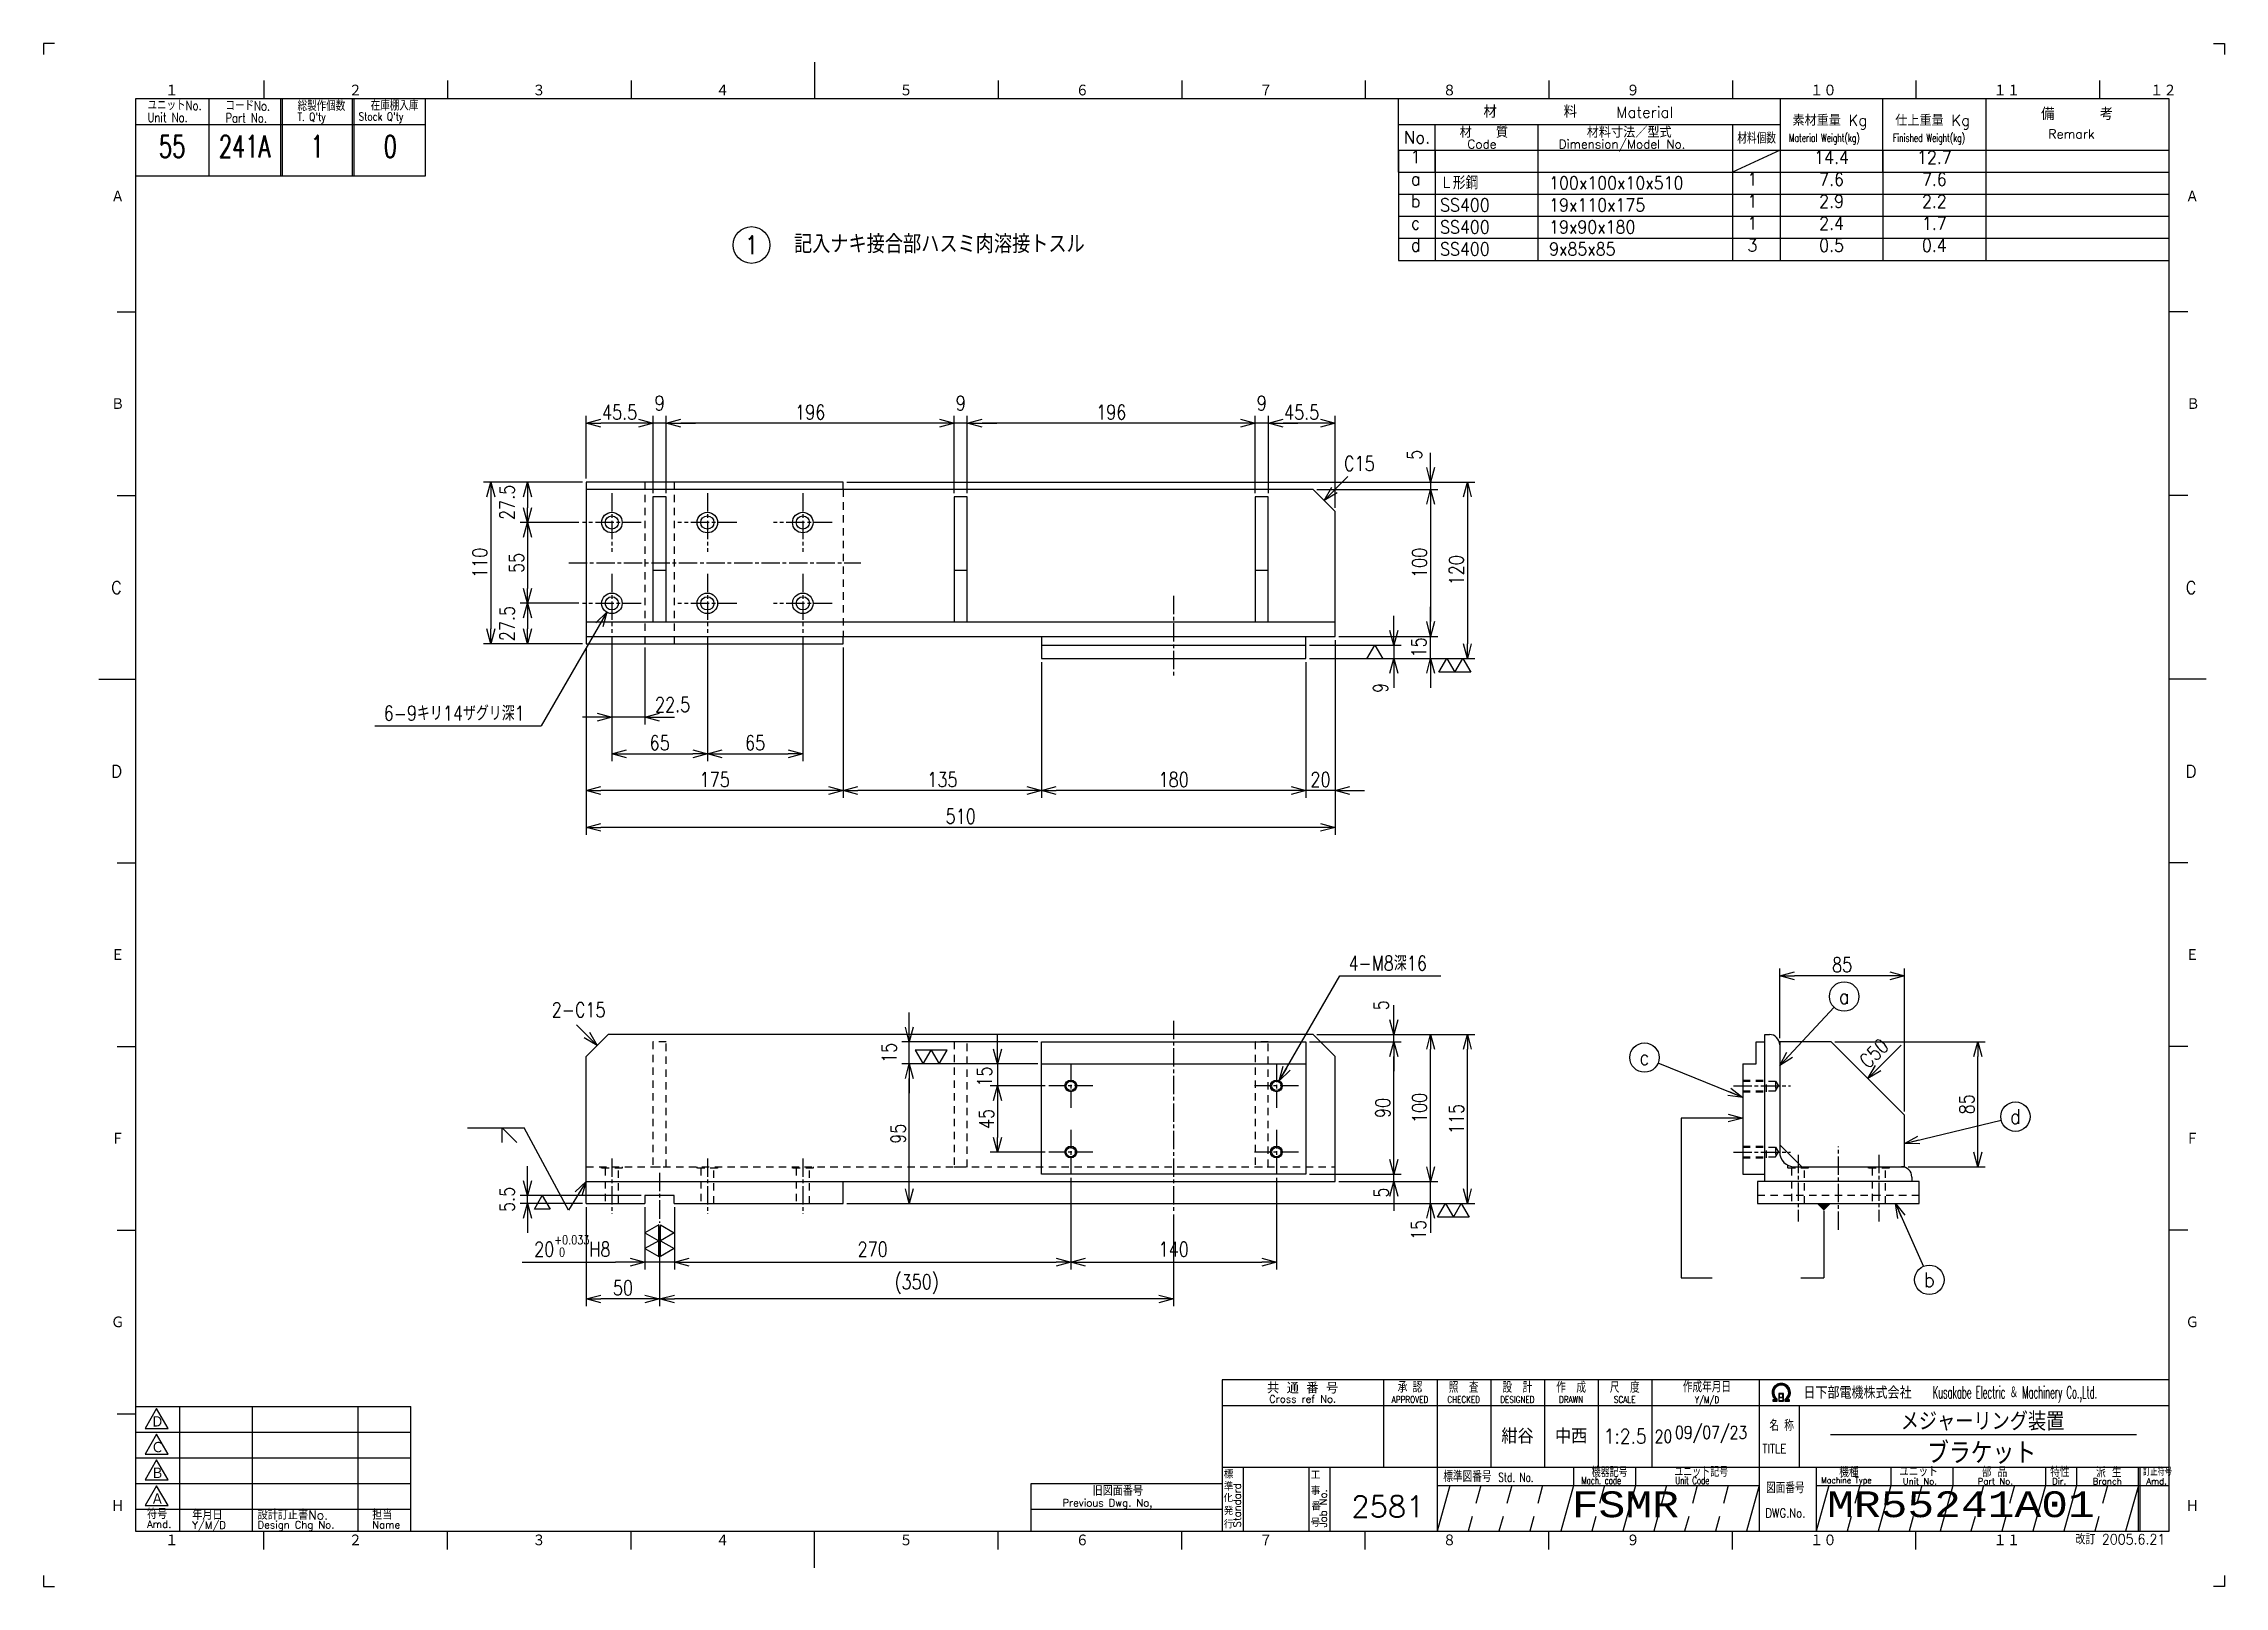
# Model space of a CAD drawing. Extents: x 0 to 1485, y 0 to 1050.
import ezdxf
from ezdxf.enums import TextEntityAlignment as Align

# ---------------------------------------------------------------- set-up
doc = ezdxf.new("R2010")
doc.units = 0
doc.header["$LTSCALE"] = 2.5
for name, pattern in [('GEN3A', [3.5, 2, -1.5]), ('GEN7A', [7.5, 5, -0.75, 1, -0.75]), ('HIDDEN2', [3.5, 2, -1.5])]:
    doc.linetypes.add(name, pattern=pattern)
doc.layers.get('0').update_dxf_attribs({"linetype": 'CONTINUOUS'})
doc.layers.get('DEFPOINTS').update_dxf_attribs({"linetype": 'CONTINUOUS'})
for name, color, linetype in [('2', 5, 'CONTINUOUS'), ('4', 3, 'CONTINUOUS'), ('5', 3, 'CONTINUOUS'), ('6', 52, 'CONTINUOUS'), ('7A', 4, 'GEN7A'), ('8', 1, 'CONTINUOUS'), ('9', 3, 'HIDDEN2'), ('RAHM2', 1, 'CONTINUOUS'), ('RAHM3', 52, 'CONTINUOUS')]:
    doc.layers.add(name, color=color, linetype=linetype)
doc.styles.add('DIMENSION', font='monotxt.shx', dxfattribs={"bigfont": 'bigfont.shx'})
doc.styles.get("Standard").update_dxf_attribs({"font": 'romans.shx', "width": 0.8, "bigfont": 'extfont.shx'})
doc.styles.add('SYMBOLS', font='ISOCP.shx', dxfattribs={"bigfont": 'extfont.shx'})
doc.dimstyles.new('GEN-ISO', dxfattribs={"dimscale": 2.5, "dimtxt": 4, "dimasz": 3, "dimexe": 2, "dimexo": 1, "dimgap": 1, "dimtad": 3, "dimdec": 3, "dimrnd": 0.001, "dimdsep": 46, "dimtxsty": 'Standard', "dimblk": 'OPEN30', "dimcen": 0, "dimclrt": 52, "dimadec": 0, "dimazin": 0, "dimtp": 0.1, "dimtm": 0.1, "dimtfac": 0.6, "dimtdec": 3, "dimtmove": 2, "dimatfit": 3, "dimldrblk": 'OPEN30', "dimfxl": 0, "dimarcsym": 0})

msp = doc.modelspace()

# ---------------------------------------------------------------- texts
at = {"layer": '6'}
for s, height, width, p in [('記入ナキ接合部ハスミ肉溶接トスル', 12.5, 0.9, (510.9768, 907.3832)), ('C15', 10, 0.8, (885.505, 759.241)), ('6-9キリ14ザグリ深1', 10, 0.8, (231.6028, 589.2169)), ('4-M8深16', 10, 0.8, (888.5737, 419.0879)), ('2-C15', 10, 0.8, (345.9629, 387.4718))]:
    msp.add_text(s, height=height, dxfattribs=dict(at, width=width)).set_placement(p)
at = {"layer": '6', "width": 0.8}
msp.add_text('C50', height=10, rotation=45, dxfattribs=at).set_placement((1242.5065, 351.8745))

# ---------------------------------------------------------------- blocks, each defined once
blk = doc.blocks.new('1A2ﾌﾞﾋﾝ')
at = {"layer": 'RAHM2', "color": 5, "linetype": 'Continuous'}
for p, q in [((3, 420), (0, 420)), ((0, 420), (0, 417)), ((591, 420), (594, 420)), ((594, 420), (594, 417)), ((60, 410), (60, 405)), ((110, 410), (110, 405)), ((160, 410), (160, 405)), ((210, 415), (210, 405)), ((260, 410), (260, 405)), ((310, 410), (310, 405)), ((360, 410), (360, 405)), ((410, 410), (410, 405)), ((460, 410), (460, 405)), ((510, 410), (510, 405)), ((560, 410), (560, 405)), ((579, 405), (25, 405)), ((25, 405), (25, 15)), ((104, 384), (104, 405)), ((579, 15), (579, 405)), ((25, 384), (64.5, 384)), ((64.5, 384), (104, 384)), ((20, 347), (25, 347)), ((584, 347), (579, 347)), ((584, 347), (579, 347)), ((20, 297), (25, 297)), ((584, 297), (579, 297)), ((584, 297), (579, 297)), ((15, 247), (25, 247)), ((589, 247), (579, 247)), ((589, 247), (579, 247)), ((20, 197), (25, 197)), ((584, 197), (579, 197)), ((584, 197), (579, 197)), ((20, 147), (25, 147)), ((584, 147), (579, 147)), ((584, 147), (579, 147)), ((20, 97), (25, 97)), ((584, 97), (579, 97)), ((584, 97), (579, 97)), ((20, 47), (25, 47)), ((25, 15), (579, 15)), ((60, 10), (60, 15)), ((110, 10), (110, 15)), ((160, 10), (160, 15)), ((210, 5), (210, 15)), ((260, 10), (260, 15)), ((310, 10), (310, 15)), ((360, 10), (360, 15)), ((410, 10), (410, 15)), ((460, 10), (460, 15)), ((510, 10), (510, 15)), ((0, 3), (0, 0)), ((0, 0), (3, 0)), ((594, 0), (591, 0)), ((594, 3), (594, 0))]:
    blk.add_line(p, q, dxfattribs=at)
at = {"layer": 'RAHM2', "color": 7, "linetype": 'Continuous'}
for p, q in [((45, 405), (45, 384)), ((64.5, 405), (64.5, 384)), ((65, 405), (65, 384)), ((84, 405), (84, 384)), ((84.5, 405), (84.5, 384)), ((369, 385), (369, 405)), ((473, 405), (473, 385)), ((501, 385), (501, 405)), ((529, 405), (529, 385)), ((25, 398), (64.5, 398)), ((64.5, 398), (104, 398)), ((369, 398), (473, 398)), ((379, 385), (379, 398)), ((407, 398), (407, 385)), ((460, 398), (460, 385)), ((369, 391), (579, 391)), ((473, 391), (460, 385)), ((369, 385), (579, 385)), ((364.93, 56.26), (364.93, 32.42)), ((379.55, 56.26), (379.55, 15)), ((394.18, 56.26), (394.18, 32.42)), ((408.8, 56.26), (408.8, 32.42)), ((423.43, 56.26), (423.43, 32.42)), ((438.05, 56.26), (438.05, 32.42)), ((467.3, 56.26), (467.3, 15)), ((25, 49), (100, 49)), ((37, 49), (37, 15)), ((56.8, 49), (56.8, 15)), ((85.6, 49), (85.6, 15)), ((100, 15), (100, 49)), ((321.05, 49.26), (579, 49.26)), ((438.05, 49.26), (438.05, 32.42)), ((467.3, 49.26), (467.3, 49.26)), ((478.17, 49.26), (478.17, 32.42)), ((25, 42), (100, 42)), ((25, 35), (100, 35)), ((321.05, 32.42), (579, 32.42)), ((326.77, 32.42), (326.77, 15)), ((344.59, 32.42), (344.59, 15)), ((350.3, 32.42), (350.3, 15)), ((416.73, 32.42), (416.73, 27.42)), ((433.59, 32.42), (433.59, 27.42)), ((482.82, 32.42), (482.82, 15)), ((503.15, 32.42), (503.15, 27.42)), ((520, 32.42), (520, 27.42)), ((545.29, 32.42), (545.29, 27.42)), ((553.72, 32.42), (553.72, 27.42)), ((570.57, 15), (570.57, 32.42)), ((571.07, 15), (571.07, 32.42)), ((25, 28), (100, 28)), ((269, 28), (321.05, 28)), ((269, 15), (269, 28)), ((379.55, 27.42), (467.3, 27.42)), ((482.82, 27.42), (579, 27.42)), ((25, 21), (100, 21)), ((269, 21), (321.05, 21))]:
    blk.add_line(p, q, dxfattribs=at)
at = {"layer": 'RAHM2', "color": 3, "linetype": 'Continuous'}
for p, q in [((486.73, 41.35), (570.03, 41.35)), ((383.02, 27.42), (379.55, 15)), ((416.73, 27.42), (413.26, 15)), ((433.59, 27.42), (430.12, 15)), ((467.3, 27.42), (463.83, 15)), ((503.15, 27.42), (499.68, 15)), ((520, 27.42), (516.54, 15)), ((545.29, 27.42), (541.82, 15)), ((553.72, 27.42), (550.25, 15))]:
    blk.add_line(p, q, dxfattribs=at)
at = {"layer": 'RAHM2', "color": 3, "linetype": 'GEN3A'}
for p, q in [((391.44, 27.42), (387.98, 15)), ((399.87, 27.42), (396.41, 15)), ((408.3, 27.42), (404.84, 15)), ((425.16, 27.42), (421.69, 15)), ((442.01, 27.42), (438.55, 15)), ((450.44, 27.42), (446.98, 15)), ((458.87, 27.42), (455.41, 15)), ((494.72, 27.42), (491.25, 15)), ((511.57, 27.42), (508.11, 15)), ((528.43, 27.42), (524.97, 15)), ((536.86, 27.42), (533.39, 15)), ((562.14, 27.42), (558.68, 15))]:
    blk.add_line(p, q, dxfattribs=at)
at = {"layer": 'RAHM2', "color": 5, "linetype": 'Continuous'}
blk.add_lwpolyline([(579, 56.26), (321.05, 56.26), (321.05, 15)], dxfattribs=at)
at = {"layer": 'RAHM2', "color": 7, "linetype": 'Continuous'}
for points in [[(30.79, 48.41), (27.65, 42.97), (33.92, 42.97)], [(30.79, 41.41), (27.65, 35.97), (33.92, 35.97)], [(30.79, 34.41), (27.65, 28.97), (33.92, 28.97)], [(30.79, 27.41), (27.65, 21.97), (33.92, 21.97)]]:
    blk.add_lwpolyline(points, close=True, dxfattribs=at)
for points in [[(471.02, 50.4), (472.22, 50.4), (472.22, 51.01)], [(471.02, 50.58), (471.97, 50.58), (471.97, 50.91)], [(471.72, 50.82), (471.72, 50.75), (471.02, 50.75), (471.02, 50.4)], [(472.62, 52.51), (472.62, 50.4), (473.92, 50.4), (473.92, 52.51), (472.62, 52.51)], [(472.77, 52.36), (472.77, 51.53), (473.77, 51.53), (473.77, 52.36), (472.77, 52.36)], [(473.77, 51.38), (473.77, 50.55), (472.77, 50.55), (472.77, 51.38), (473.77, 51.38)], [(474.32, 50.98), (474.32, 50.4), (475.58, 50.4), (475.58, 50.75), (474.85, 50.75), (474.85, 50.8)], [(474.57, 50.87), (474.57, 50.58), (475.58, 50.58)]]:
    blk.add_lwpolyline(points, dxfattribs=at)
at = {"layer": 'RAHM2', "color": 3, "linetype": 'Continuous'}
for points in [[(486.29, 27.42), (482.82, 15)], [(570.57, 27.42), (570.57, 27.42), (567.11, 15)]]:
    blk.add_lwpolyline(points, dxfattribs=at)
at = {"layer": 'RAHM2', "color": 7, "linetype": 'Continuous'}
for radius, start, end in [(2.5, 308.27062, 230.89517), (2.28, 303.99488, 234.40132), (2.06, 299.8294, 238.47562)]:
    blk.add_arc((473.3, 52.76), radius, start, end, dxfattribs=at)
at = {"layer": '4', "width": 0.9}
blk.add_text('改訂 2005.6.21', height=2.8, dxfattribs=at).set_placement((577.91, 11.44), align=Align.RIGHT)
at = {"layer": 'RAHM2', "color": 7, "linetype": 'Continuous'}
for s, height, width, p in [('ユニットNo.', 2.5, 0.8, (28.29, 401.92)), ('コードNo.', 2.5, 0.8, (49.52, 401.81)), ('総製作個数', 2.5, 0.8, (69.17, 401.72)), ('在庫棚入庫', 2.5, 0.8, (89.08, 401.82)), ('Unit No.', 2.5, 0.8, (28.29, 398.64)), ('Part No.', 2.5, 0.8, (49.52, 398.53)), ("T. Q'ty", 2.2, 0.8, (69.17, 398.96)), ("Stock Q'ty", 2.2, 0.8, (85.8, 399.06)), ('材料個数', 3, 0.8, (461.32, 392.79)), ('Material Weight(kg)', 2.2, 0.68, (475.37, 393.25)), ('Finished Weight(kg)', 2.2, 0.68, (503.74, 393.25)), ('作成年月日', 3, 0.7, (446.49, 52.82)), ('Kusakabe Electric ＆ Machinery Co.,Ltd.', 3.3108, 0.5, (514.56, 51.19)), ('Y/M/D', 1.8, 0.8, (449.79, 49.87)), ('20', 3.5, 0.8, (438.81, 39.08)), ('名 称', 3, 0.7, (470.06, 42.33)), ('TITLE', 2.5, 0.8, (468.18, 36.25)), ('標準図番号', 3, 0.7, (381.26, 28.44)), ('Std. No.', 2.5, 0.7, (396.23, 28.44)), ('Mach. code', 2, 0.7, (418.86, 27.83)), ('機器記号', 2.5, 0.7, (421.65, 29.77)), ('ユニット記号', 2.5, 0.7, (444.14, 29.85)), ('Unit Code', 2, 0.7, (444.45, 27.83)), ('Machine Type', 1.7, 0.9, (484.15, 28.05)), ('訂正符号', 2, 0.7, (571.87, 30.16)), ('図面番号', 3, 0.7, (469.15, 25.37))]:
    blk.add_text(s, height=height, dxfattribs=dict(at, width=width)).set_placement(p)
at = {"layer": 'RAHM2', "color": 5, "linetype": 'Continuous'}
for s, height, p in [('１', 3.31, (33.1, 405.6)), ('２', 3.31, (83.1, 405.6)), ('３', 3.31, (133.1, 405.6)), ('４', 3.31, (183.1, 405.6)), ('５', 3.31, (233.1, 405.6)), ('６', 3.31, (281.11, 405.6)), ('７', 3.31, (331.11, 405.6)), ('８', 3.31, (381.11, 405.6)), ('９', 3.31, (431.11, 405.6)), ('１０', 3.311, (481.11, 405.6)), ('１１', 3.311, (531.11, 405.6)), ('１２', 3.311, (573.72, 405.6)), ('Ａ', 3.31, (18.36, 376.71)), ('Ａ', 3.31, (583.43, 376.71)), ('Ｂ', 3.31, (18.36, 320.24)), ('Ｂ', 3.31, (583.65, 320.24)), ('C', 3.31, (18.36, 270.24)), ('C', 3.31, (583.43, 270.24)), ('D', 3.31, (18.36, 220.24)), ('D', 3.31, (583.43, 220.24)), ('Ｅ', 3.31, (18.36, 170.24)), ('Ｅ', 3.31, (583.43, 170.24)), ('Ｆ', 3.31, (18.36, 120.24)), ('Ｆ', 3.31, (583.43, 120.24)), ('Ｇ', 3.31, (18.36, 70.24)), ('Ｇ', 3.31, (583.43, 70.24)), ('Ｈ', 3.31, (18.36, 20.24)), ('Ｈ', 3.31, (583.43, 20.24)), ('１', 3.31, (33.1, 10.87)), ('２', 3.31, (83.1, 10.87)), ('３', 3.31, (133.1, 10.87)), ('４', 3.31, (183.1, 10.87)), ('５', 3.31, (233.1, 10.87)), ('６', 3.31, (281.11, 10.87)), ('７', 3.31, (331.11, 10.87)), ('８', 3.31, (381.11, 10.87)), ('９', 3.31, (431.11, 10.87)), ('１０', 3.311, (481.11, 10.87)), ('１１', 3.311, (531.11, 10.87))]:
    blk.add_text(s, height=height, dxfattribs=at).set_placement(p)
at = {"layer": 'RAHM2', "color": 7, "linetype": 'Continuous'}
for s, height, p in [('材\u3000\u3000\u3000\u3000\u3000料', 3.311, (392.18, 399.82)), ('Material', 3, (428.34, 399.82)), ('素材重量 Kg', 3, (476.35, 397.63)), ('仕上重量 Kg', 3, (504.35, 397.63)), ('備     考', 3.311, (544.08, 399.21)), ('No.', 3.311, (370.5, 392.82)), ('材\u3000\u3000質', 3, (385.68, 394.39)), ('Code', 2.4, (387.82, 391.45)), ('Dimension/Model No.', 2.4, (412.65, 391.45)), ('材料寸法／型式', 3, (420.33, 394.39)), ('Remark', 2.5, (546.03, 394.16)), ('Ｄ', 3.2, (29.23, 43.2)), ('Ｃ', 3.2, (29.23, 36.2)), ('Ｂ', 3.2, (29.23, 29.2)), ('標', 2, (321.44, 29.43)), ('工', 2, (345.15, 29.24)), ('機種', 2.4, (489.08, 29.76)), ('ユニット', 2.4, (505.39, 29.96)), ('部 品', 2.4, (527.93, 29.79)), ('特性', 2.4, (546.55, 29.78)), ('派 生', 2.4, (559.06, 29.72)), ('Ａ', 3.2, (29.23, 22.2)), ('Previous Dwg. No,', 2, (277.5, 21.75)), ('旧図面番号', 2.5, (285.71, 24.69)), ('化', 2, (321.37, 22.95)), ('準', 2, (321.47, 26.11)), ('事', 2, (345.17, 24.92)), ('Unit No.', 1.7, (506.39, 27.76)), ('Part No.', 1.7, (526.81, 27.76)), ('Dir.', 1.7, (547.09, 27.76)), ('Branch', 1.7, (558.13, 27.76)), ('Amd.', 1.7, (572.74, 27.76)), ('Amd.', 2, (28.17, 15.93)), ('符号', 2.5, (28.17, 18.37)), ('Y/M/D', 2, (40.49, 15.7)), ('年月日', 2.5, (40.49, 18.14)), ('設計訂正書No.', 2.5, (58.29, 18.18)), ('Design Chg No.', 2, (58.29, 15.75)), ('担当', 2.5, (89.5, 18.18)), ('行', 2, (321.46, 15.82)), ('発', 2, (321.46, 19.47)), ('号', 2, (345.11, 16.28)), ('番', 2, (345.31, 20.76)), ('Name', 2, (89.5, 15.75))]:
    blk.add_text(s, height=height, dxfattribs=at).set_placement(p)
for s, height, p in [('共 通 番 号', 3, (342.93, 54.14)), ('Cross ref No.', 2, (342.93, 51.01))]:
    blk.add_text(s, height=height, dxfattribs=at).set_placement(p, align=Align.MIDDLE)
for s, height, width, p in [('承 認', 3, 0.7, (372.18, 54.35)), ('照  査', 3, 0.7, (386.8, 54.35)), ('設  計', 3, 0.7, (401.43, 54.35)), ('作  成', 3, 0.7, (416.05, 54.35)), ('尺  度', 3, 0.7, (430.67, 54.35)), ('APPROVED', 1.8, 0.8, (372.18, 50.85)), ('CHECKED', 1.8, 0.8, (386.8, 50.85)), ('DESIGNED', 1.8, 0.8, (401.43, 50.85)), ('DRAWN', 1.8, 0.8, (416.05, 50.85)), ('SCALE', 1.8, 0.8, (430.67, 50.85)), ('DWG.No.', 2.5, 0.8, (474.41, 19.96))]:
    blk.add_text(s, height=height, dxfattribs=dict(at, width=width)).set_placement(p, align=Align.MIDDLE)
at = {"layer": 'RAHM2', "color": 7, "linetype": 'Continuous', "width": 0.844147}
blk.add_text('日下部電機株式会社', height=3.311, dxfattribs=at).set_placement((479.35, 51.06), (508.79, 51.06), align=Align.FIT)
at = {"layer": 'RAHM2', "color": 7, "linetype": 'Continuous'}
for s, p in [('Standard', (326.07, 16.05)), ('Job No.', (349.5, 16.05))]:
    blk.add_text(s, height=2, rotation=90, dxfattribs=at).set_placement(p)
at = {"layer": 'RAHM2', "color": 5, "linetype": 'Continuous', "width": 0.7}
for tag, p in [('HEADER3', (35, 392.01)), ('HEADER4', (54.75, 392)), ('HEADER15', (74.49, 392)), ('HEADER16', (94.43, 392))]:
    blk.add_attdef(tag, text='', height=6, dxfattribs=at).set_placement(p, align=Align.MIDDLE)
at = {"layer": 'RAHM2', "color": 7, "linetype": 'Continuous'}
blk.add_attdef('HEADER5', text='', height=2.5, dxfattribs=at).set_placement((63.69, 385.1), align=Align.BOTTOM_RIGHT)
for tag, height, width, p in [('HEADER1', 5, 0.9, (528.12, 45.15)), ('HEADER25', 3.2, 0.63, (46.91, 45.38)), ('HEADER23', 3.33, 0.8, (71.4, 45.2)), ('HEADER24', 3.5, 0.8, (92.57, 45.22)), ('HEADER7', 5, 0.8, (343.38, 40.8)), ('GEN-TITLE-SCA', 4, 0.85, (430.79, 40.85)), ('HEADER22', 3.2, 0.63, (46.91, 38.38)), ('HEADER20', 3.33, 0.8, (71.4, 38.2)), ('HEADER21', 3.5, 0.8, (92.57, 38.22)), ('HEADER2', 6, 0.9, (527.89, 36.68)), ('HEADER19', 3.2, 0.63, (46.91, 31.38)), ('HEADER17', 3.33, 0.8, (71.4, 31.2)), ('HEADER18', 3.5, 0.8, (92.57, 31.22)), ('HEADER11', 3.2, 0.63, (46.91, 24.38)), ('HEADER9', 3.33, 0.8, (71.4, 24.2)), ('HEADER10', 3.5, 0.8, (92.57, 24.22)), ('HEADER14', 3.31, 0.8, (295.54, 17.82))]:
    blk.add_attdef(tag, text='', height=height, dxfattribs=dict(at, width=width)).set_placement(p, align=Align.MIDDLE)
for tag, p in [('HEADER27', (401.45, 41.09)), ('HEADER26', (416.07, 41.09))]:
    blk.add_attdef(tag, text='', height=4, dxfattribs=at).set_placement(p, align=Align.MIDDLE)
at = {"layer": 'RAHM2', "color": 7, "linetype": 'Continuous', "width": 0.8}
blk.add_attdef('GEN-TITLE-DAT', text='', height=3.5, dxfattribs=at).set_placement((444.35, 39.1), align=Align.BOTTOM_LEFT)
at = {"layer": 'RAHM2', "color": 5, "linetype": 'Continuous'}
blk.add_attdef('HEADER6', text='', height=5.8, dxfattribs=at).set_placement((376.09, 17.1), align=Align.BOTTOM_RIGHT)
at = {"layer": 'RAHM2', "color": 5, "linetype": 'Continuous', "style": 'DIMENSION', "width": 1.2}
for tag, p in [('HEADER13', (382.56, 16.75)), ('HEADER12', (416.26, 16.72)), ('GEN-TITLE-DWG', (485.79, 16.74))]:
    blk.add_attdef(tag, text='', height=7.02, dxfattribs=at).set_placement(p, align=Align.BOTTOM_LEFT)
at = {"layer": 'RAHM2', "color": 5, "linetype": 'Continuous', "style": 'DIMENSION'}
blk.add_attdef('HEADER8', text='', height=7.02, dxfattribs=at).set_placement((577.6, 16.71), align=Align.BOTTOM_RIGHT)
blk = doc.blocks.new('STDBUHIN')
at = {"color": 7}
for p, q in [((0, 0), (0, -6)), ((10, 0), (10, -6)), ((38, 0), (38, -6)), ((91, 0), (91, -6)), ((104, 0), (104, -6)), ((132, 0), (132, -6)), ((160, 0), (160, -6)), ((0, -6), (210, -6))]:
    blk.add_line(p, q, dxfattribs=at)
at = {"layer": 'RAHM3', "color": 7, "width": 0.9}
for tag, p in [('1GENST', (4.710911, -4.609434)), ('4GENST', (96.434633, -4.658422)), ('5GENST', (118, -4.729)), ('6GENST', (146, -4.729))]:
    blk.add_attdef(tag, text='', height=3.5, dxfattribs=at).set_placement(p, align=Align.BOTTOM_CENTER)
at = {"layer": 'RAHM3', "color": 7}
for tag, p, width in [('2GENST', (11.373533, -4.658422), 0.8), ('3GENST', (41.070972, -4.658422), 0.8), ('7GENST', (162.759538, -4.671383), 0.9)]:
    blk.add_attdef(tag, p, '', height=3.5, dxfattribs=dict(at, width=width))
blk = doc.blocks.new('GENBALLOON1')
blk.add_circle((0, 0), 5)
at = {"flags": 1}
blk.add_attdef('GEN_PARENT', text='', height=2.5, dxfattribs=at).set_placement((0, 0), align=Align.MIDDLE)
blk.add_attdef('REF_NO', text='', height=3.5).set_placement((0, 0), align=Align.MIDDLE)
at = {"color": 7, "flags": 1}
for tag, p in [('5GENINF', (6.43, 0.96)), ('6GENINF', (6.43, 0.63)), ('7GENINF', (6.43, 0.3)), ('8GENINF', (6.43, -0.04)), ('9GENINF', (6.43, -0.37)), ('3GENINF', (6.43, -2.34)), ('4GENINF', (6.43, -2.67)), ('20GENINF', (6.43, -4.7)), ('21GENINF', (6.43, -5.04)), ('22GENINF', (6.43, -5.37)), ('10GENINF', (6.43, -0.7)), ('11GENINF', (6.43, -1)), ('12GENINF', (6.43, -1.34)), ('13GENINF', (6.43, -1.67)), ('14GENINF', (6.43, -2)), ('15GENINF', (6.43, -3)), ('16GENINF', (6.43, -3.34)), ('17GENINF', (6.43, -3.7)), ('18GENINF', (6.43, -4.04)), ('19GENINF', (6.43, -4.37))]:
    blk.add_attdef(tag, p, '', height=0.2, dxfattribs=at)
blk = doc.blocks.new('_Open30')
at = {"color": 0, "linetype": 'ByBlock', "lineweight": -2}
for p, q in [((-1, 0.27), (0, 0)), ((0, 0), (-1, -0.27)), ((0, 0), (-1, 0))]:
    blk.add_line(p, q, dxfattribs=at)
blk = doc.blocks.new('*D5')
at = {"layer": '5', "color": 0, "lineweight": -2}
for p, q in [((769.5, 253), (769.5, 190.6)), ((419.5, 245), (419.5, 190.6)), ((759.5, 195.6), (429.5, 195.6))]:
    blk.add_line(p, q, dxfattribs=at)
at = {"layer": 'DEFPOINTS', "color": 0}
for p in [(769.5, 255.5), (419.5, 247.5), (419.5, 195.6)]:
    blk.add_point(p, dxfattribs=at)
at = {"layer": '5', "color": 0, "lineweight": -2, "xscale": 10, "yscale": 10, "zscale": 10, "rotation": 180}
blk.add_blockref('_Open30', (419.5, 195.6), dxfattribs=at)
at = {"layer": '5', "color": 0, "lineweight": -2, "xscale": 10, "yscale": 10, "zscale": 10}
blk.add_blockref('_Open30', (769.5, 195.6), dxfattribs=at)
at = {"layer": '5', "color": 52, "insert": (594.5, 205.7), "char_height": 10, "attachment_point": 5}
blk.add_mtext('(350)', dxfattribs=at)
blk = doc.blocks.new('*D6')
at = {"layer": '5', "color": 0, "lineweight": -2}
for p, q in [((409.5, 258.1), (409.5, 215.6)), ((429.5, 258.1), (429.5, 215.6)), ((399.5, 220.6), (389.5, 220.6)), ((429.5, 220.6), (409.5, 220.6)), ((439.5, 220.6), (449.5, 220.6))]:
    blk.add_line(p, q, dxfattribs=at)
at = {"layer": 'DEFPOINTS', "color": 0}
for p in [(409.5, 260.6), (429.5, 260.6), (409.5, 220.6)]:
    blk.add_point(p, dxfattribs=at)
at = {"layer": '5', "color": 0, "lineweight": -2, "xscale": 10, "yscale": 10, "zscale": 10}
blk.add_blockref('_Open30', (409.5, 220.6), dxfattribs=at)
at = {"layer": '5', "color": 0, "lineweight": -2, "xscale": 10, "yscale": 10, "zscale": 10, "rotation": 180}
blk.add_blockref('_Open30', (429.5, 220.6), dxfattribs=at)
at = {"layer": '5', "color": 52, "insert": (360, 231.6), "char_height": 10, "attachment_point": 5}
blk.add_mtext('20{\\H6.000000;\\S+0.033^  0;}H8', dxfattribs=at)
blk = doc.blocks.new('*D7')
at = {"layer": '5', "color": 0, "lineweight": -2}
for p, q in [((369.5, 258.1), (369.5, 190.6)), ((419.5, 245), (419.5, 190.6)), ((409.5, 195.6), (379.5, 195.6))]:
    blk.add_line(p, q, dxfattribs=at)
at = {"layer": 'DEFPOINTS', "color": 0}
for p in [(369.5, 260.6), (419.5, 247.5), (369.5, 195.6)]:
    blk.add_point(p, dxfattribs=at)
at = {"layer": '5', "color": 0, "lineweight": -2, "xscale": 10, "yscale": 10, "zscale": 10, "rotation": 180}
blk.add_blockref('_Open30', (369.5, 195.6), dxfattribs=at)
at = {"layer": '5', "color": 0, "lineweight": -2, "xscale": 10, "yscale": 10, "zscale": 10}
blk.add_blockref('_Open30', (419.5, 195.6), dxfattribs=at)
at = {"layer": '5', "color": 52, "insert": (394.5, 203.1), "char_height": 10, "attachment_point": 5}
blk.add_mtext('50', dxfattribs=at)
blk = doc.blocks.new('*D8')
at = {"layer": '5', "color": 0, "lineweight": -2}
for p, q in [((329.5, 276.1), (329.5, 286.1)), ((407, 266.1), (324.5, 266.1)), ((367, 260.6), (324.5, 260.6)), ((329.5, 260.6), (329.5, 266.1)), ((329.5, 250.6), (329.5, 240.6))]:
    blk.add_line(p, q, dxfattribs=at)
at = {"layer": 'DEFPOINTS', "color": 0}
for p in [(329.5, 266.1), (369.5, 260.6), (409.5, 266.1)]:
    blk.add_point(p, dxfattribs=at)
at = {"layer": '5', "color": 0, "lineweight": -2, "xscale": 10, "yscale": 10, "zscale": 10}
for p, rotation in [((329.5, 266.1), 270), ((329.5, 260.6), 90)]:
    blk.add_blockref('_Open30', p, dxfattribs=dict(at, rotation=rotation))
at = {"layer": '5', "color": 52, "insert": (315.7, 263.4), "char_height": 10, "attachment_point": 5, "rotation": 90}
blk.add_mtext('5.5', dxfattribs=at)
blk = doc.blocks.new('*D9')
at = {"layer": '5', "color": 0, "lineweight": -2}
for p, q in [((367, 751.6), (324.5, 751.6)), ((329.5, 741.6), (329.5, 734.1)), ((364.5, 724.1), (324.5, 724.1))]:
    blk.add_line(p, q, dxfattribs=at)
at = {"layer": 'DEFPOINTS', "color": 0}
for p in [(369.5, 751.6), (329.5, 724.1), (367, 724.1)]:
    blk.add_point(p, dxfattribs=at)
at = {"layer": '5', "color": 0, "lineweight": -2, "xscale": 10, "yscale": 10, "zscale": 10}
for p, rotation in [((329.5, 751.6), 90), ((329.5, 724.1), 270)]:
    blk.add_blockref('_Open30', p, dxfattribs=dict(at, rotation=rotation))
at = {"layer": '5', "color": 52, "insert": (315.7, 737.8), "char_height": 10, "attachment_point": 5, "rotation": 90}
blk.add_mtext('27.5', dxfattribs=at)
blk = doc.blocks.new('*D10')
at = {"layer": '5', "color": 0, "lineweight": -2}
for p, q in [((329.5, 714.1), (329.5, 679.1)), ((364.5, 669.1), (324.5, 669.1))]:
    blk.add_line(p, q, dxfattribs=at)
at = {"layer": 'DEFPOINTS', "color": 0}
for p in [(367, 724.1), (329.5, 669.1), (367, 669.1)]:
    blk.add_point(p, dxfattribs=at)
at = {"layer": '5', "color": 0, "lineweight": -2, "xscale": 10, "yscale": 10, "zscale": 10}
for p, rotation in [((329.5, 724.1), 90), ((329.5, 669.1), 270)]:
    blk.add_blockref('_Open30', p, dxfattribs=dict(at, rotation=rotation))
at = {"layer": '5', "color": 52, "insert": (322, 696.6), "char_height": 10, "attachment_point": 5, "rotation": 90}
blk.add_mtext('55', dxfattribs=at)
blk = doc.blocks.new('*D11')
at = {"layer": '5', "color": 0, "lineweight": -2}
for p, q in [((329.5, 659.1), (329.5, 651.6)), ((367, 641.6), (324.5, 641.6))]:
    blk.add_line(p, q, dxfattribs=at)
at = {"layer": 'DEFPOINTS', "color": 0}
for p in [(367, 669.1), (329.5, 641.6), (369.5, 641.6)]:
    blk.add_point(p, dxfattribs=at)
at = {"layer": '5', "color": 0, "lineweight": -2, "xscale": 10, "yscale": 10, "zscale": 10}
for p, rotation in [((329.5, 669.1), 90), ((329.5, 641.6), 270)]:
    blk.add_blockref('_Open30', p, dxfattribs=dict(at, rotation=rotation))
at = {"layer": '5', "color": 52, "insert": (315.7, 655.3), "char_height": 10, "attachment_point": 5, "rotation": 90}
blk.add_mtext('27.5', dxfattribs=at)
blk = doc.blocks.new('*D12')
at = {"layer": '5', "color": 0, "lineweight": -2}
for p, q in [((369.5, 639.1), (369.5, 511.6)), ((879.5, 644.1), (879.5, 511.6)), ((869.5, 516.6), (379.5, 516.6))]:
    blk.add_line(p, q, dxfattribs=at)
at = {"layer": 'DEFPOINTS', "color": 0}
for p in [(369.5, 641.6), (879.5, 646.6), (369.5, 516.6)]:
    blk.add_point(p, dxfattribs=at)
at = {"layer": '5', "color": 0, "lineweight": -2, "xscale": 10, "yscale": 10, "zscale": 10, "rotation": 180}
blk.add_blockref('_Open30', (369.5, 516.6), dxfattribs=at)
at = {"layer": '5', "color": 0, "lineweight": -2, "xscale": 10, "yscale": 10, "zscale": 10}
blk.add_blockref('_Open30', (879.5, 516.6), dxfattribs=at)
at = {"layer": '5', "color": 52, "insert": (624.5, 524.1), "char_height": 10, "attachment_point": 5}
blk.add_mtext('510', dxfattribs=at)
blk = doc.blocks.new('*D13')
at = {"layer": '5', "color": 0, "lineweight": -2}
for p, q in [((879.5, 644.1), (879.5, 536.6)), ((859.5, 629.1), (859.5, 536.6)), ((849.5, 541.6), (839.5, 541.6)), ((879.5, 541.6), (859.5, 541.6)), ((889.5, 541.6), (899.5, 541.6))]:
    blk.add_line(p, q, dxfattribs=at)
at = {"layer": 'DEFPOINTS', "color": 0}
for p in [(879.5, 646.6), (859.5, 631.6), (859.5, 541.6)]:
    blk.add_point(p, dxfattribs=at)
at = {"layer": '5', "color": 0, "lineweight": -2, "xscale": 10, "yscale": 10, "zscale": 10}
blk.add_blockref('_Open30', (859.5, 541.6), dxfattribs=at)
at = {"layer": '5', "color": 0, "lineweight": -2, "xscale": 10, "yscale": 10, "zscale": 10, "rotation": 180}
blk.add_blockref('_Open30', (879.5, 541.6), dxfattribs=at)
at = {"layer": '5', "color": 52, "insert": (869.5, 549.1), "char_height": 10, "attachment_point": 5}
blk.add_mtext('20', dxfattribs=at)
blk = doc.blocks.new('*D14')
at = {"layer": '5', "color": 0, "lineweight": -2}
for p, q in [((679.5, 629.1), (679.5, 536.6)), ((849.5, 541.6), (689.5, 541.6))]:
    blk.add_line(p, q, dxfattribs=at)
at = {"layer": 'DEFPOINTS', "color": 0}
for p in [(679.5, 631.6), (859.5, 631.6), (679.5, 541.6)]:
    blk.add_point(p, dxfattribs=at)
at = {"layer": '5', "color": 0, "lineweight": -2, "xscale": 10, "yscale": 10, "zscale": 10, "rotation": 180}
blk.add_blockref('_Open30', (679.5, 541.6), dxfattribs=at)
at = {"layer": '5', "color": 0, "lineweight": -2, "xscale": 10, "yscale": 10, "zscale": 10}
blk.add_blockref('_Open30', (859.5, 541.6), dxfattribs=at)
at = {"layer": '5', "color": 52, "insert": (769.5, 549.1), "char_height": 10, "attachment_point": 5}
blk.add_mtext('180', dxfattribs=at)
blk = doc.blocks.new('*D15')
at = {"layer": '5', "color": 0, "lineweight": -2}
for p, q in [((544.5, 639.1), (544.5, 536.6)), ((669.5, 541.6), (554.5, 541.6))]:
    blk.add_line(p, q, dxfattribs=at)
at = {"layer": 'DEFPOINTS', "color": 0}
for p in [(544.5, 641.6), (679.5, 631.6), (544.5, 541.6)]:
    blk.add_point(p, dxfattribs=at)
at = {"layer": '5', "color": 0, "lineweight": -2, "xscale": 10, "yscale": 10, "zscale": 10, "rotation": 180}
blk.add_blockref('_Open30', (544.5, 541.6), dxfattribs=at)
at = {"layer": '5', "color": 0, "lineweight": -2, "xscale": 10, "yscale": 10, "zscale": 10}
blk.add_blockref('_Open30', (679.5, 541.6), dxfattribs=at)
at = {"layer": '5', "color": 52, "insert": (612, 549.1), "char_height": 10, "attachment_point": 5}
blk.add_mtext('135', dxfattribs=at)
blk = doc.blocks.new('*D16')
at = {"layer": '5', "color": 0, "lineweight": -2}
for p, q in [((369.5, 639.1), (369.5, 536.6)), ((534.5, 541.6), (379.5, 541.6))]:
    blk.add_line(p, q, dxfattribs=at)
at = {"layer": 'DEFPOINTS', "color": 0}
for p in [(369.5, 641.6), (544.5, 641.6), (369.5, 541.6)]:
    blk.add_point(p, dxfattribs=at)
at = {"layer": '5', "color": 0, "lineweight": -2, "xscale": 10, "yscale": 10, "zscale": 10, "rotation": 180}
blk.add_blockref('_Open30', (369.5, 541.6), dxfattribs=at)
at = {"layer": '5', "color": 0, "lineweight": -2, "xscale": 10, "yscale": 10, "zscale": 10}
blk.add_blockref('_Open30', (544.5, 541.6), dxfattribs=at)
at = {"layer": '5', "color": 52, "insert": (457, 549.1), "char_height": 10, "attachment_point": 5}
blk.add_mtext('175', dxfattribs=at)
blk = doc.blocks.new('*D17')
at = {"layer": '5', "color": 0, "lineweight": -2}
for p, q in [((1182.2, 373.1), (1182.2, 420.6)), ((1267.2, 323.1), (1267.2, 420.6)), ((1257.2, 415.6), (1192.2, 415.6))]:
    blk.add_line(p, q, dxfattribs=at)
at = {"layer": 'DEFPOINTS', "color": 0}
for p in [(1182.2, 415.6), (1182.2, 370.6), (1267.2, 320.6)]:
    blk.add_point(p, dxfattribs=at)
at = {"layer": '5', "color": 0, "lineweight": -2, "xscale": 10, "yscale": 10, "zscale": 10, "rotation": 180}
blk.add_blockref('_Open30', (1182.2, 415.6), dxfattribs=at)
at = {"layer": '5', "color": 0, "lineweight": -2, "xscale": 10, "yscale": 10, "zscale": 10}
blk.add_blockref('_Open30', (1267.2, 415.6), dxfattribs=at)
at = {"layer": '5', "color": 52, "insert": (1224.7, 423.1), "char_height": 10, "attachment_point": 5}
blk.add_mtext('85', dxfattribs=at)
blk = doc.blocks.new('*D18')
at = {"layer": '5', "color": 0, "lineweight": -2}
for p, q in [((367, 751.6), (299.5, 751.6)), ((304.5, 741.6), (304.5, 651.6)), ((367, 641.6), (299.5, 641.6))]:
    blk.add_line(p, q, dxfattribs=at)
at = {"layer": 'DEFPOINTS', "color": 0}
for p in [(369.5, 751.6), (304.5, 641.6), (369.5, 641.6)]:
    blk.add_point(p, dxfattribs=at)
at = {"layer": '5', "color": 0, "lineweight": -2, "xscale": 10, "yscale": 10, "zscale": 10}
for p, rotation in [((304.5, 751.6), 90), ((304.5, 641.6), 270)]:
    blk.add_blockref('_Open30', p, dxfattribs=dict(at, rotation=rotation))
at = {"layer": '5', "color": 52, "insert": (297, 696.6), "char_height": 10, "attachment_point": 5, "rotation": 90}
blk.add_mtext('110', dxfattribs=at)
blk = doc.blocks.new('*D19')
at = {"layer": '5', "color": 0, "lineweight": -2}
for p, q in [((867, 746.6), (949.5, 746.6)), ((944.5, 736.6), (944.5, 656.6)), ((882, 646.6), (949.5, 646.6))]:
    blk.add_line(p, q, dxfattribs=at)
at = {"layer": 'DEFPOINTS', "color": 0}
for p in [(864.5, 746.6), (879.5, 646.6), (944.5, 646.6)]:
    blk.add_point(p, dxfattribs=at)
at = {"layer": '5', "color": 0, "lineweight": -2, "xscale": 10, "yscale": 10, "zscale": 10}
for p, rotation in [((944.5, 746.6), 90), ((944.5, 646.6), 270)]:
    blk.add_blockref('_Open30', p, dxfattribs=dict(at, rotation=rotation))
at = {"layer": '5', "color": 52, "insert": (937, 696.6), "char_height": 10, "attachment_point": 5, "rotation": 90}
blk.add_mtext('100', dxfattribs=at)
blk = doc.blocks.new('*D20')
at = {"layer": '5', "color": 0, "lineweight": -2}
for p, q in [((944.5, 656.6), (944.5, 666.6)), ((882, 646.6), (949.5, 646.6)), ((944.5, 631.6), (944.5, 646.6)), ((862, 631.6), (949.5, 631.6)), ((944.5, 621.6), (944.5, 611.6))]:
    blk.add_line(p, q, dxfattribs=at)
at = {"layer": 'DEFPOINTS', "color": 0}
for p in [(879.5, 646.6), (944.5, 646.6), (859.5, 631.6)]:
    blk.add_point(p, dxfattribs=at)
at = {"layer": '5', "color": 0, "lineweight": -2, "xscale": 10, "yscale": 10, "zscale": 10}
for p, rotation in [((944.5, 646.6), 270), ((944.5, 631.6), 90)]:
    blk.add_blockref('_Open30', p, dxfattribs=dict(at, rotation=rotation))
at = {"layer": '5', "color": 52, "insert": (936.4, 639.1), "char_height": 10, "attachment_point": 5, "rotation": 90}
blk.add_mtext('15', dxfattribs=at)
blk = doc.blocks.new('*D21')
at = {"layer": '5', "color": 0, "lineweight": -2}
for p, q in [((677, 355.6), (584.5, 355.6)), ((589.5, 270.6), (589.5, 345.6)), ((547, 260.6), (594.5, 260.6))]:
    blk.add_line(p, q, dxfattribs=at)
at = {"layer": 'DEFPOINTS', "color": 0}
for p in [(589.5, 355.6), (679.5, 355.6), (544.5, 260.6)]:
    blk.add_point(p, dxfattribs=at)
at = {"layer": '5', "color": 0, "lineweight": -2, "xscale": 10, "yscale": 10, "zscale": 10}
for p, rotation in [((589.5, 355.6), 90), ((589.5, 260.6), 270)]:
    blk.add_blockref('_Open30', p, dxfattribs=dict(at, rotation=rotation))
at = {"layer": '5', "color": 52, "insert": (582, 308.1), "char_height": 10, "attachment_point": 5, "rotation": 90}
blk.add_mtext('95', dxfattribs=at)
blk = doc.blocks.new('*D22')
at = {"layer": '5', "color": 0, "lineweight": -2}
for p, q in [((649.5, 365.6), (649.5, 375.6)), ((677, 355.6), (644.5, 355.6)), ((649.5, 355.6), (649.5, 340.6)), ((682, 340.6), (644.5, 340.6)), ((649.5, 330.6), (649.5, 320.6))]:
    blk.add_line(p, q, dxfattribs=at)
at = {"layer": 'DEFPOINTS', "color": 0}
for p in [(679.5, 355.6), (649.5, 340.6), (684.5, 340.6)]:
    blk.add_point(p, dxfattribs=at)
at = {"layer": '5', "color": 0, "lineweight": -2, "xscale": 10, "yscale": 10, "zscale": 10}
for p, rotation in [((649.5, 355.6), 270), ((649.5, 340.6), 90)]:
    blk.add_blockref('_Open30', p, dxfattribs=dict(at, rotation=rotation))
at = {"layer": '5', "color": 52, "insert": (640.7, 347), "char_height": 10, "attachment_point": 5, "rotation": 90}
blk.add_mtext('15', dxfattribs=at)
blk = doc.blocks.new('*D23')
at = {"layer": '5', "color": 0, "lineweight": -2}
for p, q in [((649.5, 330.6), (649.5, 305.6)), ((682, 295.6), (644.5, 295.6))]:
    blk.add_line(p, q, dxfattribs=at)
at = {"layer": 'DEFPOINTS', "color": 0}
for p in [(684.5, 340.6), (649.5, 295.6), (684.5, 295.6)]:
    blk.add_point(p, dxfattribs=at)
at = {"layer": '5', "color": 0, "lineweight": -2, "xscale": 10, "yscale": 10, "zscale": 10}
for p, rotation in [((649.5, 340.6), 90), ((649.5, 295.6), 270)]:
    blk.add_blockref('_Open30', p, dxfattribs=dict(at, rotation=rotation))
at = {"layer": '5', "color": 52, "insert": (642, 318.1), "char_height": 10, "attachment_point": 5, "rotation": 90}
blk.add_mtext('45', dxfattribs=at)
blk = doc.blocks.new('*D24')
at = {"layer": '5', "color": 0, "lineweight": -2}
for p, q in [((589.5, 380.6), (589.5, 390.6)), ((677, 370.6), (584.5, 370.6)), ((589.5, 355.6), (589.5, 370.6)), ((677, 355.6), (584.5, 355.6)), ((589.5, 345.6), (589.5, 335.6))]:
    blk.add_line(p, q, dxfattribs=at)
at = {"layer": 'DEFPOINTS', "color": 0}
for p in [(589.5, 370.6), (679.5, 370.6), (679.5, 355.6)]:
    blk.add_point(p, dxfattribs=at)
at = {"layer": '5', "color": 0, "lineweight": -2, "xscale": 10, "yscale": 10, "zscale": 10}
for p, rotation in [((589.5, 370.6), 270), ((589.5, 355.6), 90)]:
    blk.add_blockref('_Open30', p, dxfattribs=dict(at, rotation=rotation))
at = {"layer": '5', "color": 52, "insert": (575.7, 363.1), "char_height": 10, "attachment_point": 5, "rotation": 90}
blk.add_mtext('15', dxfattribs=at)
blk = doc.blocks.new('*D25')
at = {"layer": '5', "color": 0, "lineweight": -2}
for p, q in [((944.5, 285.6), (944.5, 295.6)), ((882, 275.6), (949.5, 275.6)), ((944.5, 260.6), (944.5, 275.6)), ((547, 260.6), (949.5, 260.6)), ((944.5, 250.6), (944.5, 240.6))]:
    blk.add_line(p, q, dxfattribs=at)
at = {"layer": 'DEFPOINTS', "color": 0}
for p in [(879.5, 275.6), (944.5, 275.6), (544.5, 260.6)]:
    blk.add_point(p, dxfattribs=at)
at = {"layer": '5', "color": 0, "lineweight": -2, "xscale": 10, "yscale": 10, "zscale": 10}
for p, rotation in [((944.5, 275.6), 270), ((944.5, 260.6), 90)]:
    blk.add_blockref('_Open30', p, dxfattribs=dict(at, rotation=rotation))
at = {"layer": '5', "color": 52, "insert": (936.2, 242.6), "char_height": 10, "attachment_point": 5, "rotation": 90}
blk.add_mtext('15', dxfattribs=at)
blk = doc.blocks.new('*D26')
at = {"layer": '5', "color": 0, "lineweight": -2}
for p, q in [((867, 375.6), (949.5, 375.6)), ((944.5, 285.6), (944.5, 365.6))]:
    blk.add_line(p, q, dxfattribs=at)
at = {"layer": 'DEFPOINTS', "color": 0}
for p in [(864.5, 375.6), (944.5, 375.6), (879.5, 275.6)]:
    blk.add_point(p, dxfattribs=at)
at = {"layer": '5', "color": 0, "lineweight": -2, "xscale": 10, "yscale": 10, "zscale": 10}
for p, rotation in [((944.5, 375.6), 90), ((944.5, 275.6), 270)]:
    blk.add_blockref('_Open30', p, dxfattribs=dict(at, rotation=rotation))
at = {"layer": '5', "color": 52, "insert": (937, 325.6), "char_height": 10, "attachment_point": 5, "rotation": 90}
blk.add_mtext('100', dxfattribs=at)
blk = doc.blocks.new('*D27')
at = {"layer": '5', "color": 0, "lineweight": -2}
for p, q in [((919.5, 290.6), (919.5, 300.6)), ((862, 280.6), (924.5, 280.6)), ((882, 275.6), (924.5, 275.6)), ((919.5, 275.6), (919.5, 280.6)), ((919.5, 265.6), (919.5, 255.6))]:
    blk.add_line(p, q, dxfattribs=at)
at = {"layer": 'DEFPOINTS', "color": 0}
for p in [(859.5, 280.6), (879.5, 275.6), (919.5, 280.6)]:
    blk.add_point(p, dxfattribs=at)
at = {"layer": '5', "color": 0, "lineweight": -2, "xscale": 10, "yscale": 10, "zscale": 10}
for p, rotation in [((919.5, 280.6), 270), ((919.5, 275.6), 90)]:
    blk.add_blockref('_Open30', p, dxfattribs=dict(at, rotation=rotation))
at = {"layer": '5', "color": 52, "insert": (910.8, 268), "char_height": 10, "attachment_point": 5, "rotation": 90}
blk.add_mtext('5', dxfattribs=at)
blk = doc.blocks.new('*D28')
at = {"layer": '5', "color": 0, "lineweight": -2}
for p, q in [((862, 370.6), (924.5, 370.6)), ((919.5, 290.6), (919.5, 360.6))]:
    blk.add_line(p, q, dxfattribs=at)
at = {"layer": 'DEFPOINTS', "color": 0}
for p in [(859.5, 370.6), (919.5, 370.6), (859.5, 280.6)]:
    blk.add_point(p, dxfattribs=at)
at = {"layer": '5', "color": 0, "lineweight": -2, "xscale": 10, "yscale": 10, "zscale": 10}
for p, rotation in [((919.5, 370.6), 90), ((919.5, 280.6), 270)]:
    blk.add_blockref('_Open30', p, dxfattribs=dict(at, rotation=rotation))
at = {"layer": '5', "color": 52, "insert": (912, 325.6), "char_height": 10, "attachment_point": 5, "rotation": 90}
blk.add_mtext('90', dxfattribs=at)
blk = doc.blocks.new('*D29')
at = {"layer": '5', "color": 0, "lineweight": -2}
for p, q in [((919.5, 385.6), (919.5, 395.6)), ((867, 375.6), (924.5, 375.6)), ((919.5, 370.6), (919.5, 375.6)), ((919.5, 360.6), (919.5, 350.6))]:
    blk.add_line(p, q, dxfattribs=at)
at = {"layer": 'DEFPOINTS', "color": 0}
for p in [(864.5, 375.6), (919.5, 375.6), (859.5, 370.6)]:
    blk.add_point(p, dxfattribs=at)
at = {"layer": '5', "color": 0, "lineweight": -2, "xscale": 10, "yscale": 10, "zscale": 10}
for p, rotation in [((919.5, 375.6), 270), ((919.5, 370.6), 90)]:
    blk.add_blockref('_Open30', p, dxfattribs=dict(at, rotation=rotation))
at = {"layer": '5', "color": 52, "insert": (910.8, 395.5), "char_height": 10, "attachment_point": 5, "rotation": 90}
blk.add_mtext('5', dxfattribs=at)
blk = doc.blocks.new('*D30')
at = {"layer": '5', "color": 0, "lineweight": -2}
for p, q in [((387, 646.6), (387, 561.6)), ((452, 646.6), (452, 561.6)), ((397, 566.6), (442, 566.6))]:
    blk.add_line(p, q, dxfattribs=at)
at = {"layer": 'DEFPOINTS', "color": 0}
for p in [(387, 649.1), (452, 649.1), (452, 566.6)]:
    blk.add_point(p, dxfattribs=at)
at = {"layer": '5', "color": 0, "lineweight": -2, "xscale": 10, "yscale": 10, "zscale": 10, "rotation": 180}
blk.add_blockref('_Open30', (387, 566.6), dxfattribs=at)
at = {"layer": '5', "color": 0, "lineweight": -2, "xscale": 10, "yscale": 10, "zscale": 10}
blk.add_blockref('_Open30', (452, 566.6), dxfattribs=at)
at = {"layer": '5', "color": 52, "insert": (419.5, 574.1), "char_height": 10, "attachment_point": 5}
blk.add_mtext('65', dxfattribs=at)
blk = doc.blocks.new('*D31')
at = {"layer": '5', "color": 0, "lineweight": -2}
for p, q in [((517, 646.6), (517, 561.6)), ((462, 566.6), (507, 566.6))]:
    blk.add_line(p, q, dxfattribs=at)
at = {"layer": 'DEFPOINTS', "color": 0}
for p in [(452, 649.1), (517, 649.1), (517, 566.6)]:
    blk.add_point(p, dxfattribs=at)
at = {"layer": '5', "color": 0, "lineweight": -2, "xscale": 10, "yscale": 10, "zscale": 10, "rotation": 180}
blk.add_blockref('_Open30', (452, 566.6), dxfattribs=at)
at = {"layer": '5', "color": 0, "lineweight": -2, "xscale": 10, "yscale": 10, "zscale": 10}
blk.add_blockref('_Open30', (517, 566.6), dxfattribs=at)
at = {"layer": '5', "color": 52, "insert": (484.5, 574.1), "char_height": 10, "attachment_point": 5}
blk.add_mtext('65', dxfattribs=at)
blk = doc.blocks.new('*D32')
at = {"layer": '5', "color": 0, "lineweight": -2}
for p, q in [((387, 646.6), (387, 586.6)), ((409.5, 639.1), (409.5, 586.6)), ((377, 591.6), (367, 591.6)), ((409.5, 591.6), (387, 591.6)), ((419.5, 591.6), (429.5, 591.6))]:
    blk.add_line(p, q, dxfattribs=at)
at = {"layer": 'DEFPOINTS', "color": 0}
for p in [(387, 649.1), (409.5, 641.6), (387, 591.6)]:
    blk.add_point(p, dxfattribs=at)
at = {"layer": '5', "color": 0, "lineweight": -2, "xscale": 10, "yscale": 10, "zscale": 10}
blk.add_blockref('_Open30', (387, 591.6), dxfattribs=at)
at = {"layer": '5', "color": 0, "lineweight": -2, "xscale": 10, "yscale": 10, "zscale": 10, "rotation": 180}
blk.add_blockref('_Open30', (409.5, 591.6), dxfattribs=at)
at = {"layer": '5', "color": 52, "insert": (428.3, 600.1), "char_height": 10, "attachment_point": 5}
blk.add_mtext('22.5', dxfattribs=at)
blk = doc.blocks.new('*D33')
at = {"layer": '5', "color": 0, "lineweight": -2}
for p, q in [((944.5, 761.6), (944.5, 771.6)), ((547, 751.6), (949.5, 751.6)), ((867, 746.6), (949.5, 746.6)), ((944.5, 751.6), (944.5, 746.6)), ((944.5, 736.6), (944.5, 726.6))]:
    blk.add_line(p, q, dxfattribs=at)
at = {"layer": 'DEFPOINTS', "color": 0}
for p in [(544.5, 751.6), (864.5, 746.6), (944.5, 746.6)]:
    blk.add_point(p, dxfattribs=at)
at = {"layer": '5', "color": 0, "lineweight": -2, "xscale": 10, "yscale": 10, "zscale": 10}
for p, rotation in [((944.5, 751.6), 270), ((944.5, 746.6), 90)]:
    blk.add_blockref('_Open30', p, dxfattribs=dict(at, rotation=rotation))
at = {"layer": '5', "color": 52, "insert": (933.6, 770.2), "char_height": 10, "attachment_point": 5, "rotation": 90}
blk.add_mtext('5', dxfattribs=at)
blk = doc.blocks.new('*D34')
at = {"layer": '5', "color": 0, "lineweight": -2}
for p, q in [((834, 744.1), (834, 796.6)), ((869.5, 791.6), (844, 791.6)), ((879.5, 734.1), (879.5, 796.6))]:
    blk.add_line(p, q, dxfattribs=at)
at = {"layer": 'DEFPOINTS', "color": 0}
for p in [(834, 791.6), (834, 741.6), (879.5, 731.6)]:
    blk.add_point(p, dxfattribs=at)
at = {"layer": '5', "color": 0, "lineweight": -2, "xscale": 10, "yscale": 10, "zscale": 10, "rotation": 180}
blk.add_blockref('_Open30', (834, 791.6), dxfattribs=at)
at = {"layer": '5', "color": 0, "lineweight": -2, "xscale": 10, "yscale": 10, "zscale": 10}
blk.add_blockref('_Open30', (879.5, 791.6), dxfattribs=at)
at = {"layer": '5', "color": 52, "insert": (856.7, 799.1), "char_height": 10, "attachment_point": 5}
blk.add_mtext('45.5', dxfattribs=at)
blk = doc.blocks.new('*D35')
at = {"layer": '5', "color": 0, "lineweight": -2}
for p, q in [((815, 791.6), (805, 791.6)), ((825, 744.1), (825, 796.6)), ((834, 791.6), (825, 791.6)), ((844, 791.6), (854, 791.6))]:
    blk.add_line(p, q, dxfattribs=at)
at = {"layer": 'DEFPOINTS', "color": 0}
for p in [(825, 791.6), (825, 741.6), (834, 741.6)]:
    blk.add_point(p, dxfattribs=at)
at = {"layer": '5', "color": 0, "lineweight": -2, "xscale": 10, "yscale": 10, "zscale": 10}
blk.add_blockref('_Open30', (825, 791.6), dxfattribs=at)
at = {"layer": '5', "color": 0, "lineweight": -2, "xscale": 10, "yscale": 10, "zscale": 10, "rotation": 180}
blk.add_blockref('_Open30', (834, 791.6), dxfattribs=at)
at = {"layer": '5', "color": 52, "insert": (829.5, 805.3), "char_height": 10, "attachment_point": 5}
blk.add_mtext('9', dxfattribs=at)
blk = doc.blocks.new('*D36')
at = {"layer": '5', "color": 0, "lineweight": -2}
for p, q in [((629, 744.1), (629, 796.6)), ((815, 791.6), (639, 791.6))]:
    blk.add_line(p, q, dxfattribs=at)
at = {"layer": 'DEFPOINTS', "color": 0}
for p in [(629, 791.6), (629, 741.6), (825, 741.6)]:
    blk.add_point(p, dxfattribs=at)
at = {"layer": '5', "color": 0, "lineweight": -2, "xscale": 10, "yscale": 10, "zscale": 10, "rotation": 180}
blk.add_blockref('_Open30', (629, 791.6), dxfattribs=at)
at = {"layer": '5', "color": 0, "lineweight": -2, "xscale": 10, "yscale": 10, "zscale": 10}
blk.add_blockref('_Open30', (825, 791.6), dxfattribs=at)
at = {"layer": '5', "color": 52, "insert": (727, 799.1), "char_height": 10, "attachment_point": 5}
blk.add_mtext('196', dxfattribs=at)
blk = doc.blocks.new('*D37')
at = {"layer": '5', "color": 0, "lineweight": -2}
for p, q in [((610, 791.6), (600, 791.6)), ((620, 744.1), (620, 796.6)), ((629, 791.6), (620, 791.6)), ((639, 791.6), (649, 791.6))]:
    blk.add_line(p, q, dxfattribs=at)
at = {"layer": 'DEFPOINTS', "color": 0}
for p in [(620, 791.6), (620, 741.6), (629, 741.6)]:
    blk.add_point(p, dxfattribs=at)
at = {"layer": '5', "color": 0, "lineweight": -2, "xscale": 10, "yscale": 10, "zscale": 10}
blk.add_blockref('_Open30', (620, 791.6), dxfattribs=at)
at = {"layer": '5', "color": 0, "lineweight": -2, "xscale": 10, "yscale": 10, "zscale": 10, "rotation": 180}
blk.add_blockref('_Open30', (629, 791.6), dxfattribs=at)
at = {"layer": '5', "color": 52, "insert": (624.5, 805.3), "char_height": 10, "attachment_point": 5}
blk.add_mtext('9', dxfattribs=at)
blk = doc.blocks.new('*D38')
at = {"layer": '5', "color": 0, "lineweight": -2}
for p, q in [((424, 744.1), (424, 796.6)), ((610, 791.6), (434, 791.6))]:
    blk.add_line(p, q, dxfattribs=at)
at = {"layer": 'DEFPOINTS', "color": 0}
for p in [(424, 791.6), (424, 741.6), (620, 741.6)]:
    blk.add_point(p, dxfattribs=at)
at = {"layer": '5', "color": 0, "lineweight": -2, "xscale": 10, "yscale": 10, "zscale": 10, "rotation": 180}
blk.add_blockref('_Open30', (424, 791.6), dxfattribs=at)
at = {"layer": '5', "color": 0, "lineweight": -2, "xscale": 10, "yscale": 10, "zscale": 10}
blk.add_blockref('_Open30', (620, 791.6), dxfattribs=at)
at = {"layer": '5', "color": 52, "insert": (522, 799.1), "char_height": 10, "attachment_point": 5}
blk.add_mtext('196', dxfattribs=at)
blk = doc.blocks.new('*D39')
at = {"layer": '5', "color": 0, "lineweight": -2}
for p, q in [((405, 791.6), (395, 791.6)), ((415, 744.1), (415, 796.6)), ((424, 791.6), (415, 791.6)), ((434, 791.6), (444, 791.6))]:
    blk.add_line(p, q, dxfattribs=at)
at = {"layer": 'DEFPOINTS', "color": 0}
for p in [(415, 791.6), (415, 741.6), (424, 741.6)]:
    blk.add_point(p, dxfattribs=at)
at = {"layer": '5', "color": 0, "lineweight": -2, "xscale": 10, "yscale": 10, "zscale": 10}
blk.add_blockref('_Open30', (415, 791.6), dxfattribs=at)
at = {"layer": '5', "color": 0, "lineweight": -2, "xscale": 10, "yscale": 10, "zscale": 10, "rotation": 180}
blk.add_blockref('_Open30', (424, 791.6), dxfattribs=at)
at = {"layer": '5', "color": 52, "insert": (419.5, 805.3), "char_height": 10, "attachment_point": 5}
blk.add_mtext('9', dxfattribs=at)
blk = doc.blocks.new('*D40')
at = {"layer": '5', "color": 0, "lineweight": -2}
for p, q in [((369.5, 754.1), (369.5, 796.6)), ((405, 791.6), (379.5, 791.6))]:
    blk.add_line(p, q, dxfattribs=at)
at = {"layer": 'DEFPOINTS', "color": 0}
for p in [(369.5, 791.6), (369.5, 751.6), (415, 741.6)]:
    blk.add_point(p, dxfattribs=at)
at = {"layer": '5', "color": 0, "lineweight": -2, "xscale": 10, "yscale": 10, "zscale": 10, "rotation": 180}
blk.add_blockref('_Open30', (369.5, 791.6), dxfattribs=at)
at = {"layer": '5', "color": 0, "lineweight": -2, "xscale": 10, "yscale": 10, "zscale": 10}
blk.add_blockref('_Open30', (415, 791.6), dxfattribs=at)
at = {"layer": '5', "color": 52, "insert": (392.2, 799.1), "char_height": 10, "attachment_point": 5}
blk.add_mtext('45.5', dxfattribs=at)
blk = doc.blocks.new('*D41')
at = {"layer": '5', "color": 0, "lineweight": -2}
for p, q in [((1219.7, 370.6), (1322.2, 370.6)), ((1317.2, 295.6), (1317.2, 360.6)), ((1269.7, 285.6), (1322.2, 285.6))]:
    blk.add_line(p, q, dxfattribs=at)
at = {"layer": 'DEFPOINTS', "color": 0}
for p in [(1217.2, 370.6), (1317.2, 370.6), (1267.2, 285.6)]:
    blk.add_point(p, dxfattribs=at)
at = {"layer": '5', "color": 0, "lineweight": -2, "xscale": 10, "yscale": 10, "zscale": 10}
for p, rotation in [((1317.2, 370.6), 90), ((1317.2, 285.6), 270)]:
    blk.add_blockref('_Open30', p, dxfattribs=dict(at, rotation=rotation))
at = {"layer": '5', "color": 52, "insert": (1309.7, 328.1), "char_height": 10, "attachment_point": 5, "rotation": 90}
blk.add_mtext('85', dxfattribs=at)
blk = doc.blocks.new('*D42')
at = {"layer": '5', "color": 0, "lineweight": -2}
for p, q in [((919.5, 650.6), (919.5, 660.6)), ((862, 640.6), (924.5, 640.6)), ((919.5, 640.6), (919.5, 631.6)), ((862, 631.6), (924.5, 631.6)), ((919.5, 621.6), (919.5, 611.6))]:
    blk.add_line(p, q, dxfattribs=at)
at = {"layer": 'DEFPOINTS', "color": 0}
for p in [(859.5, 640.6), (859.5, 631.6), (919.5, 631.6)]:
    blk.add_point(p, dxfattribs=at)
at = {"layer": '5', "color": 0, "lineweight": -2, "xscale": 10, "yscale": 10, "zscale": 10}
for p, rotation in [((919.5, 640.6), 270), ((919.5, 631.6), 90)]:
    blk.add_blockref('_Open30', p, dxfattribs=dict(at, rotation=rotation))
at = {"layer": '5', "color": 52, "insert": (910.4, 611.5), "char_height": 10, "attachment_point": 5, "rotation": 90}
blk.add_mtext('9', dxfattribs=at)
blk = doc.blocks.new('*D43')
at = {"layer": '5', "color": 0, "lineweight": -2}
for p, q in [((547, 751.6), (974.5, 751.6)), ((969.5, 741.6), (969.5, 641.6)), ((862, 631.6), (974.5, 631.6))]:
    blk.add_line(p, q, dxfattribs=at)
at = {"layer": 'DEFPOINTS', "color": 0}
for p in [(544.5, 751.6), (859.5, 631.6), (969.5, 631.6)]:
    blk.add_point(p, dxfattribs=at)
at = {"layer": '5', "color": 0, "lineweight": -2, "xscale": 10, "yscale": 10, "zscale": 10}
for p, rotation in [((969.5, 751.6), 90), ((969.5, 631.6), 270)]:
    blk.add_blockref('_Open30', p, dxfattribs=dict(at, rotation=rotation))
at = {"layer": '5', "color": 52, "insert": (962, 691.6), "char_height": 10, "attachment_point": 5, "rotation": 90}
blk.add_mtext('120', dxfattribs=at)
blk = doc.blocks.new('*D44')
at = {"layer": '5', "color": 0, "lineweight": -2}
for p, q in [((867, 375.6), (974.5, 375.6)), ((969.5, 270.6), (969.5, 365.6)), ((547, 260.6), (974.5, 260.6))]:
    blk.add_line(p, q, dxfattribs=at)
at = {"layer": 'DEFPOINTS', "color": 0}
for p in [(864.5, 375.6), (969.5, 375.6), (544.5, 260.6)]:
    blk.add_point(p, dxfattribs=at)
at = {"layer": '5', "color": 0, "lineweight": -2, "xscale": 10, "yscale": 10, "zscale": 10}
for p, rotation in [((969.5, 375.6), 90), ((969.5, 260.6), 270)]:
    blk.add_blockref('_Open30', p, dxfattribs=dict(at, rotation=rotation))
at = {"layer": '5', "color": 52, "insert": (962, 318.1), "char_height": 10, "attachment_point": 5, "rotation": 90}
blk.add_mtext('115', dxfattribs=at)
blk = doc.blocks.new('WELD-060719144333')
at = {"layer": '5', "color": 3}
blk.add_line((-15.5, 0), (0, 0), dxfattribs=at)
at = {"layer": '6', "color": 2}
for p, q in [((-6, 0), (-2, -4)), ((-6, -4), (-6, 0))]:
    blk.add_line(p, q, dxfattribs=at)
at = {"layer": '6', "color": 2, "style": 'SYMBOLS', "flags": 1}
blk.add_attdef('STYLE', text='', height=3.5, dxfattribs=at).set_placement((-19, 0), align=Align.RIGHT)
blk = doc.blocks.new('*D46')
at = {"layer": '5', "color": 0, "lineweight": -2}
for p, q in [((699.5, 278.1), (699.5, 215.6)), ((429.5, 258.1), (429.5, 215.6)), ((439.5, 220.6), (689.5, 220.6))]:
    blk.add_line(p, q, dxfattribs=at)
at = {"layer": 'DEFPOINTS', "color": 0}
for p in [(699.5, 280.6), (429.5, 260.6), (699.5, 220.6)]:
    blk.add_point(p, dxfattribs=at)
at = {"layer": '5', "color": 0, "lineweight": -2, "xscale": 10, "yscale": 10, "zscale": 10, "rotation": 180}
blk.add_blockref('_Open30', (429.5, 220.6), dxfattribs=at)
at = {"layer": '5', "color": 0, "lineweight": -2, "xscale": 10, "yscale": 10, "zscale": 10}
blk.add_blockref('_Open30', (699.5, 220.6), dxfattribs=at)
at = {"layer": '5', "color": 52, "insert": (564.5, 229.4), "char_height": 10, "attachment_point": 5}
blk.add_mtext('270', dxfattribs=at)
blk = doc.blocks.new('*D47')
at = {"layer": '5', "color": 0, "lineweight": -2}
for p, q in [((839.5, 278.1), (839.5, 215.6)), ((709.5, 220.6), (829.5, 220.6))]:
    blk.add_line(p, q, dxfattribs=at)
at = {"layer": 'DEFPOINTS', "color": 0}
for p in [(699.5, 280.6), (839.5, 280.6), (839.5, 220.6)]:
    blk.add_point(p, dxfattribs=at)
at = {"layer": '5', "color": 0, "lineweight": -2, "xscale": 10, "yscale": 10, "zscale": 10, "rotation": 180}
blk.add_blockref('_Open30', (699.5, 220.6), dxfattribs=at)
at = {"layer": '5', "color": 0, "lineweight": -2, "xscale": 10, "yscale": 10, "zscale": 10}
blk.add_blockref('_Open30', (839.5, 220.6), dxfattribs=at)
at = {"layer": '5', "color": 52, "insert": (769.5, 229.4), "char_height": 10, "attachment_point": 5}
blk.add_mtext('140', dxfattribs=at)

# ---------------------------------------------------------------- dimensions: what is measured, and where the dimension line sits
at = {"layer": '5'}
for base, p1, p2, override, picture, middle in [((369.4619, 791.5573), (414.9619, 741.5573), (369.4619, 751.5573), {"dimasz": 4, "dimse1": 1}, '*D40', (392.2119, 799.0573)), ((414.9619, 791.5573), (423.9619, 741.5573), (414.9619, 741.5573), {"dimasz": 4, "dimse1": 1}, '*D39', (419.4619, 805.3073)), ((423.9619, 791.5573), (619.9619, 741.5573), (423.9619, 741.5573), {"dimasz": 4, "dimse1": 1}, '*D38', (521.9619, 799.0573)), ((619.9619, 791.5573), (628.9619, 741.5573), (619.9619, 741.5573), {"dimasz": 4, "dimse1": 1}, '*D37', (624.4619, 805.3073)), ((628.9619, 791.5573), (824.9619, 741.5573), (628.9619, 741.5573), {"dimasz": 4, "dimse1": 1}, '*D36', (726.9619, 799.0573)), ((824.9619, 791.5573), (833.9619, 741.5573), (824.9619, 741.5573), {"dimasz": 4, "dimse1": 1}, '*D35', (829.4619, 805.3073)), ((833.9619, 791.5573), (879.4619, 731.5573), (833.9619, 741.5573), {"dimasz": 4}, '*D34', (856.7119, 799.0573)), ((369.4619, 516.5573), (879.4619, 646.5573), (369.4619, 641.5573), {"dimasz": 4}, '*D12', (624.4619, 524.0573)), ((369.4619, 541.5573), (544.4619, 641.5573), (369.4619, 641.5573), {"dimasz": 4, "dimse1": 1}, '*D16', (456.9619, 549.0573)), ((451.9619, 566.5573), (386.9619, 649.0573), (451.9619, 649.0573), {"dimasz": 4}, '*D30', (419.4619, 574.0573)), ((516.9619, 566.5573), (451.9619, 649.0573), (516.9619, 649.0573), {"dimasz": 4, "dimse1": 1}, '*D31', (484.4619, 574.0573)), ((544.4619, 541.5573), (679.4619, 631.5573), (544.4619, 641.5573), {"dimasz": 4, "dimse1": 1}, '*D15', (611.9619, 549.0573)), ((859.4619, 541.5573), (879.4619, 646.5573), (859.4619, 631.5573), {"dimasz": 4}, '*D13', (869.4619, 549.0573)), ((679.4619, 541.5573), (859.4619, 631.5573), (679.4619, 631.5573), {"dimasz": 4, "dimse1": 1}, '*D14', (769.4619, 549.0573)), ((1182.1754, 415.6177), (1267.1754, 320.6177), (1182.1754, 370.6177), {"dimasz": 4}, '*D17', (1224.6754, 423.1177)), ((699.4619, 220.6177), (429.4619, 260.6177), (699.4619, 280.6177), {"dimasz": 4, "dimgap": 1.5, "dimtp": 0.033, "dimtm": 0}, '*D46', (564.4619, 229.3677)), ((839.4619, 220.6177), (699.4619, 280.6177), (839.4619, 280.6177), {"dimasz": 4, "dimgap": 1.5, "dimse1": 1, "dimtp": 0.033, "dimtm": 0}, '*D47', (769.4619, 229.3677)), ((369.4619, 195.6177), (419.4619, 247.5131), (369.4619, 260.6177), {"dimasz": 4}, '*D7', (394.4619, 203.1177))]:
    dim = msp.add_linear_dim(base=base, p1=p1, p2=p2, dimstyle='GEN-ISO', override=override, dxfattribs=at)
    dim.commit()
    dim.dimension.update_dxf_attribs({"geometry": picture, "text_midpoint": middle})
for base, p1, p2, override, picture, middle in [((944.4619, 746.5573), (544.4619, 751.5573), (864.4619, 746.5573), {"dimasz": 4}, '*D33', (933.5628, 770.1564)), ((944.4619, 646.5573), (859.4619, 631.5573), (879.4619, 646.5573), {"dimasz": 4}, '*D20', (936.4298, 639.0573)), ((919.4619, 631.5573), (859.4619, 640.5573), (859.4619, 631.5573), {"dimasz": 4}, '*D42', (910.3672, 611.5062)), ((919.4619, 375.6177), (859.4619, 370.6177), (864.4619, 375.6177), {"dimasz": 4, "dimse1": 1}, '*D29', (910.7809, 395.5487)), ((649.4619, 340.6177), (679.4619, 355.6177), (684.4619, 340.6177), {"dimasz": 4}, '*D22', (640.6923, 347.0246)), ((919.4619, 280.6177), (879.4619, 275.6177), (859.4619, 280.6177), {"dimasz": 4}, '*D27', (910.7595, 268.0436)), ((944.4619, 275.6177), (544.4619, 260.6177), (879.4619, 275.6177), {"dimasz": 4}, '*D25', (936.2181, 242.5968))]:
    dim = msp.add_linear_dim(base=base, p1=p1, p2=p2, angle=90, dimstyle='GEN-ISO', override=override, dxfattribs=at)
    dim.commit()
    dim.dimension.update_dxf_attribs({"geometry": picture, "text_midpoint": middle, "dimtype": 160})
for base, p1, p2, override, picture, middle in [((304.4619, 641.5573), (369.4619, 751.5573), (369.4619, 641.5573), {"dimasz": 4}, '*D18', (296.9619, 696.5573)), ((329.4619, 724.0573), (369.4619, 751.5573), (366.9619, 724.0573), {"dimasz": 4}, '*D9', (315.7119, 737.8073)), ((969.4619, 631.5573), (544.4619, 751.5573), (859.4619, 631.5573), {"dimasz": 4}, '*D43', (961.9619, 691.5573)), ((944.4619, 646.5573), (864.4619, 746.5573), (879.4619, 646.5573), {"dimasz": 4}, '*D19', (936.9619, 696.5573)), ((329.4619, 669.0573), (366.9619, 724.0573), (366.9619, 669.0573), {"dimasz": 4, "dimse1": 1}, '*D10', (321.9619, 696.5573)), ((329.4619, 641.5573), (366.9619, 669.0573), (369.4619, 641.5573), {"dimasz": 4, "dimse1": 1}, '*D11', (315.7119, 655.3073)), ((589.4619, 370.6177), (679.4619, 355.6177), (679.4619, 370.6177), {"dimasz": 4}, '*D24', (575.7119, 363.1177)), ((969.4619, 375.6177), (544.4619, 260.6177), (864.4619, 375.6177), {"dimasz": 4}, '*D44', (961.9619, 318.1177)), ((944.4619, 375.6177), (879.4619, 275.6177), (864.4619, 375.6177), {"dimasz": 4, "dimse1": 1}, '*D26', (936.9619, 325.6177)), ((919.4619, 370.6177), (859.4619, 280.6177), (859.4619, 370.6177), {"dimasz": 4, "dimse1": 1}, '*D28', (911.9619, 325.6177)), ((1317.1754, 370.6177), (1267.1754, 285.6177), (1217.1754, 370.6177), {"dimasz": 4}, '*D41', (1309.6754, 328.1177)), ((589.4619, 355.6177), (544.4619, 260.6177), (679.4619, 355.6177), {"dimasz": 4}, '*D21', (581.9619, 308.1177)), ((649.4619, 295.6177), (684.4619, 340.6177), (684.4619, 295.6177), {"dimasz": 4, "dimse1": 1}, '*D23', (641.9619, 318.1177)), ((329.4619, 266.1177), (369.4619, 260.6177), (409.4619, 266.1177), {"dimasz": 4}, '*D8', (315.7119, 263.3677))]:
    dim = msp.add_linear_dim(base=base, p1=p1, p2=p2, angle=90, dimstyle='GEN-ISO', override=override, dxfattribs=at)
    dim.commit()
    dim.dimension.update_dxf_attribs({"geometry": picture, "text_midpoint": middle})
dim = msp.add_linear_dim(base=(386.9619, 591.5573), p1=(409.4619, 641.5573), p2=(386.9619, 649.0573), dimstyle='GEN-ISO', override={"dimasz": 4}, dxfattribs=at)
dim.commit()
dim.dimension.update_dxf_attribs({"geometry": '*D32', "text_midpoint": (428.2652, 600.0821), "dimtype": 160})
dim = msp.add_linear_dim(base=(409.4619, 220.6177), p1=(429.4619, 260.6177), p2=(409.4619, 260.6177), text='<>H8', dimstyle='GEN-ISO', override={"dimasz": 4, "dimtol": 1, "dimtp": 0.033, "dimtm": 0}, dxfattribs=at)
dim.commit()
dim.dimension.update_dxf_attribs({"geometry": '*D6', "text_midpoint": (359.9755, 231.5871), "dimtype": 160})
dim = msp.add_linear_dim(base=(419.4619, 195.6177), p1=(769.4619, 255.4522), p2=(419.4619, 247.5131), text='(<>)', dimstyle='GEN-ISO', override={"dimasz": 4}, dxfattribs=at)
dim.commit()
dim.dimension.update_dxf_attribs({"geometry": '*D5', "text_midpoint": (594.4619, 205.7367)})

# ---------------------------------------------------------------- linework, layer by layer
at = {"layer": '2'}
for p, q in [((414.9619, 691.5573), (423.9619, 691.5573)), ((619.9619, 691.5573), (628.9619, 691.5573)), ((824.9619, 691.5573), (833.9619, 691.5573)), ((369.4619, 656.5573), (879.4619, 656.5573)), ((679.4619, 646.5573), (679.4619, 631.5573)), ((679.4619, 640.5573), (859.4619, 640.5573)), ((859.4619, 631.5573), (859.4619, 646.5573)), ((679.4619, 631.5573), (859.4619, 631.5573)), ((369.4619, 360.6177), (384.4619, 375.6177)), ((864.4619, 375.6177), (384.4619, 375.6177)), ((864.4619, 375.6177), (879.4619, 360.6177)), ((1172.1754, 275.6177), (1172.1754, 375.6177)), ((1172.1754, 375.6177), (1175.1754, 375.6177)), ((369.4619, 260.6177), (369.4619, 360.6177)), ((879.4619, 275.6177), (879.4619, 360.6177)), ((1166.1754, 370.6177), (1172.1754, 370.6177)), ((1166.1754, 355.6177), (1166.1754, 370.6177)), ((1182.1754, 370.6177), (1182.1754, 295.6177)), ((1217.1754, 370.6177), (1182.1754, 370.6177)), ((1217.1754, 370.6177), (1267.1754, 320.6177)), ((679.4619, 355.6177), (859.4619, 355.6177)), ((1157.1754, 355.6177), (1157.1754, 280.6177)), ((1157.1754, 355.6177), (1166.1754, 355.6177)), ((1267.1754, 285.6177), (1267.1754, 320.6177)), ((1182.1754, 300.6177), (1197.1754, 285.6177)), ((1192.1754, 285.6177), (1267.1754, 285.6177)), ((369.4619, 275.6177), (879.4619, 275.6177)), ((544.4619, 260.6177), (544.4619, 275.6177)), ((1157.1754, 280.6177), (1172.1754, 280.6177)), ((1272.1754, 278.6177), (1272.1754, 275.6177)), ((369.4619, 260.6177), (409.4619, 260.6177)), ((429.4619, 260.6177), (544.4619, 260.6177))]:
    msp.add_line(p, q, dxfattribs=at)
for points in [[(544.4619, 746.5573), (544.4619, 751.5573), (369.4619, 751.5573), (369.4619, 641.5573), (544.4619, 641.5573), (544.4619, 646.5573)], [(429.4619, 260.6177), (429.4619, 266.1177), (409.4619, 266.1177), (409.4619, 260.6177)]]:
    msp.add_lwpolyline(points, dxfattribs=at)
for points in [[(369.4619, 646.5573), (879.4619, 646.5573), (879.4619, 731.5573), (864.4619, 746.5573), (369.4619, 746.5573)], [(414.9619, 656.5573), (423.9619, 656.5573), (423.9619, 741.5573), (414.9619, 741.5573)], [(619.9619, 656.5573), (628.9619, 656.5573), (628.9619, 741.5573), (619.9619, 741.5573)], [(824.9619, 656.5573), (833.9619, 656.5573), (833.9619, 741.5573), (824.9619, 741.5573)], [(859.4619, 280.6177), (679.4619, 280.6177), (679.4619, 370.6177), (859.4619, 370.6177)], [(1167.1754, 260.6177), (1277.1754, 260.6177), (1277.1754, 275.6177), (1167.1754, 275.6177)]]:
    msp.add_lwpolyline(points, close=True, dxfattribs=at)
for centre, radius in [((386.9619, 724.0573), 7), ((386.9619, 724.0573), 4.5), ((451.9619, 724.0573), 7), ((451.9619, 724.0573), 4.5), ((516.9619, 724.0573), 7), ((516.9619, 724.0573), 4.5), ((386.9619, 669.0573), 7), ((386.9619, 669.0573), 4.5), ((451.9619, 669.0573), 7), ((451.9619, 669.0573), 4.5), ((516.9619, 669.0573), 7), ((516.9619, 669.0573), 4.5), ((699.4619, 340.6177), 3.2), ((839.4619, 340.6177), 3.2), ((699.4619, 295.6177), 3.2), ((839.4619, 295.6177), 3.2)]:
    msp.add_circle(centre, radius, dxfattribs=at)
for centre, radius, start, end in [((1175.1754, 368.6177), 7, 0, 90), ((1192.1754, 295.6177), 10, 180, 270), ((1265.1754, 278.6177), 7, 0, 90)]:
    msp.add_arc(centre, radius, start, end, dxfattribs=at)
at = {"layer": '4'}
for centre in [(699.4619, 340.6177), (839.4619, 340.6177), (699.4619, 295.6177), (839.4619, 295.6177)]:
    msp.add_circle(centre, 4, dxfattribs=at)
at = {"layer": '5'}
for p, q in [((225.5262, 585.7467), (338.8624, 585.7467)), ((882.7632, 415.6177), (951.4376, 415.6177)), ((325.8905, 220.6177), (389.4619, 220.6177))]:
    msp.add_line(p, q, dxfattribs=at)
at = {"layer": '6'}
msp.add_line((1212.2232, 255.6829), (1212.2232, 210.0714), dxfattribs=at)
at = {"layer": '6', "ltscale": 20}
msp.add_line((1196.6581, 210.0714), (1212.2232, 210.0714), dxfattribs=at)
msp.add_solid([(1212.2232, 255.6829), (1217.2232, 260.6829), (1207.2232, 260.6829)], dxfattribs=at)
at = {"layer": '7A'}
for p, q in [((386.9619, 744.0573), (386.9619, 704.0573)), ((451.9619, 744.0573), (451.9619, 704.0573)), ((516.9619, 744.0573), (516.9619, 704.0573)), ((406.9619, 724.0573), (366.9619, 724.0573)), ((471.9619, 724.0573), (431.9619, 724.0573)), ((536.9619, 724.0573), (496.9619, 724.0573)), ((357.626, 696.5573), (556.3897, 696.5573)), ((386.9619, 689.0573), (386.9619, 649.0573)), ((451.9619, 689.0573), (451.9619, 649.0573)), ((516.9619, 689.0573), (516.9619, 649.0573)), ((406.9619, 669.0573), (366.9619, 669.0573)), ((471.9619, 669.0573), (431.9619, 669.0573)), ((536.9619, 669.0573), (496.9619, 669.0573)), ((769.4619, 674.2421), (769.4619, 620.0244)), ((769.4619, 384.9723), (769.4619, 255.4522)), ((699.4619, 355.6177), (699.4619, 325.6177)), ((839.4619, 355.6177), (839.4619, 325.6177)), ((714.4619, 340.6177), (684.4619, 340.6177)), ((854.4619, 340.6177), (824.4619, 340.6177)), ((1150.6678, 340.6177), (1189.4816, 340.6177)), ((699.4619, 310.6177), (699.4619, 280.6177)), ((839.4619, 310.6177), (839.4619, 280.6177)), ((1222.1754, 242.6411), (1222.1754, 299.318)), ((386.9619, 291.2349), (386.9619, 253.5528)), ((451.9619, 291.2349), (451.9619, 253.5528)), ((516.9619, 291.2349), (516.9619, 253.5528)), ((714.4619, 295.6177), (684.4619, 295.6177)), ((854.4619, 295.6177), (824.4619, 295.6177)), ((1150.6678, 295.6177), (1189.4816, 295.6177)), ((1194.6754, 293.6961), (1194.6754, 248.3542)), ((1249.6754, 293.6961), (1249.6754, 248.3542)), ((419.4619, 281.4992), (419.4619, 247.5131))]:
    msp.add_line(p, q, dxfattribs=at)
at = {"layer": '8'}
for points in [[(906.4657, 640.5573), (911.8782, 631.1823), (901.0532, 631.1823), (906.4657, 640.5573)], [(955.5689, 631.5573), (960.9814, 622.1823), (950.1564, 622.1823), (955.5689, 631.5573)], [(966.3939, 631.5573), (971.8064, 622.1823), (960.9814, 622.1823), (966.3939, 631.5573)], [(598.9508, 355.6177), (604.3633, 364.9927), (593.5383, 364.9927), (598.9508, 355.6177)], [(609.7758, 355.6177), (615.1883, 364.9927), (604.3633, 364.9927), (609.7758, 355.6177)], [(339.5752, 266.1177), (344.9877, 256.7427), (334.1627, 256.7427), (339.5752, 266.1177)], [(954.5488, 260.6177), (959.9613, 251.2427), (949.1363, 251.2427), (954.5488, 260.6177)], [(965.3738, 260.6177), (970.7863, 251.2427), (959.9613, 251.2427), (965.3738, 260.6177)], [(409.4619, 240.6706), (418.8369, 235.2581), (418.8369, 246.0831), (409.4619, 240.6706)], [(429.4619, 240.6706), (420.0869, 235.2581), (420.0869, 246.0831), (429.4619, 240.6706)], [(409.4619, 229.8456), (418.8369, 224.4331), (418.8369, 235.2581), (409.4619, 229.8456)], [(429.4619, 229.8456), (420.0869, 224.4331), (420.0869, 235.2581), (429.4619, 229.8456)]]:
    msp.add_lwpolyline(points, close=True, dxfattribs=at)
at = {"layer": '9'}
for p, q in [((409.4619, 751.5573), (409.4619, 641.5573)), ((429.4619, 751.5573), (429.4619, 641.5573)), ((544.4619, 746.5573), (544.4619, 646.5573)), ((1157.1754, 344.6177), (1173.1754, 344.6177)), ((1157.1754, 343.9412), (1179.3754, 343.9412)), ((1173.1754, 336.6177), (1173.1754, 344.6177)), ((1179.3754, 343.9412), (1179.3754, 337.2942)), ((1179.3754, 343.9412), (1181.2942, 340.6177)), ((1157.1754, 337.2942), (1179.3754, 337.2942)), ((1157.1754, 336.6177), (1173.1754, 336.6177)), ((1179.3754, 337.2942), (1181.2942, 340.6177)), ((1157.1754, 299.6177), (1173.1754, 299.6177)), ((1157.1754, 298.9412), (1179.3754, 298.9412)), ((1173.1754, 291.6177), (1173.1754, 299.6177)), ((1179.3754, 298.9412), (1179.3754, 292.2942)), ((1179.3754, 298.9412), (1181.2942, 295.6177)), ((369.4619, 285.6177), (879.4619, 285.6177)), ((379.9619, 284.6177), (379.9619, 285.6177)), ((393.9619, 284.6177), (379.9619, 284.6177)), ((382.4619, 284.6177), (382.4619, 260.6177)), ((391.4619, 260.6177), (391.4619, 284.6177)), ((393.9619, 285.6177), (393.9619, 284.6177)), ((444.9619, 284.6177), (444.9619, 285.6177)), ((458.9619, 284.6177), (444.9619, 284.6177)), ((447.4619, 284.6177), (447.4619, 260.6177)), ((456.4619, 260.6177), (456.4619, 284.6177)), ((458.9619, 285.6177), (458.9619, 284.6177)), ((509.9619, 284.6177), (509.9619, 285.6177)), ((523.9619, 284.6177), (509.9619, 284.6177)), ((512.4619, 284.6177), (512.4619, 260.6177)), ((521.4619, 260.6177), (521.4619, 284.6177)), ((523.9619, 285.6177), (523.9619, 284.6177)), ((1157.1754, 292.2942), (1179.3754, 292.2942)), ((1157.1754, 291.6177), (1173.1754, 291.6177)), ((1179.3754, 292.2942), (1181.2942, 295.6177)), ((1187.6754, 284.6177), (1187.6754, 286.6874)), ((1201.6754, 284.6177), (1187.6754, 284.6177)), ((1190.1754, 284.6177), (1190.1754, 260.6177)), ((1199.1754, 260.6177), (1199.1754, 284.6177)), ((1201.6754, 285.6177), (1201.6754, 284.6177)), ((1242.6754, 284.6177), (1242.6754, 285.6177)), ((1256.6754, 284.6177), (1242.6754, 284.6177)), ((1245.1754, 284.6177), (1245.1754, 260.6177)), ((1254.1754, 260.6177), (1254.1754, 284.6177)), ((1256.6754, 285.6177), (1256.6754, 284.6177)), ((1277.1754, 266.1177), (1167.1754, 266.1177))]:
    msp.add_line(p, q, dxfattribs=at)
for points in [[(414.9619, 285.6177), (423.9619, 285.6177), (423.9619, 370.6177), (414.9619, 370.6177)], [(619.9619, 285.6177), (628.9619, 285.6177), (628.9619, 370.6177), (619.9619, 370.6177)], [(824.9619, 285.6177), (833.9619, 285.6177), (833.9619, 370.6177), (824.9619, 370.6177)]]:
    msp.add_lwpolyline(points, close=True, dxfattribs=at)

# ---------------------------------------------------------------- block references
at = {"layer": '2', "xscale": 2.5, "yscale": 2.5, "zscale": 2.5}
msp.add_blockref('1A2ﾌﾞﾋﾝ', (0, 0), dxfattribs=at).add_auto_attribs({'GEN-TITLE-DWG': 'MR55241A01', 'GEN-TITLE-DAT': '09/07/23', 'GEN-TITLE-SCA': '1:2.5', 'HEADER1': 'メジャーリング装置', 'HEADER2': 'ブラケット', 'HEADER3': '55', 'HEADER4': '241A', 'HEADER6': '2581', 'HEADER12': 'FSMR', 'HEADER15': '1', 'HEADER16': '0', 'HEADER27': '紺谷', 'HEADER26': '中西'})
at = {"layer": '5'}
ref = msp.add_blockref('GENBALLOON1', (482.0549, 912.9464), dxfattribs=dict(at, xscale=2.5, yscale=2.5, zscale=2.5))
ref.add_attrib('REF_NO', '1', dxfattribs={"color": 7, "height": 12.5, "width": 0.9}).set_placement((482.0549, 912.9464), align=Align.MIDDLE_CENTER)
ref = msp.add_blockref('GENBALLOON1', (1226.0857, 401.4576), dxfattribs=dict(at, xscale=2, yscale=2, zscale=2))
ref.add_attrib('REF_NO', 'a', dxfattribs={"color": 7, "height": 10, "width": 0.9}).set_placement((1226.0857, 401.4576), align=Align.MIDDLE_CENTER)
ref = msp.add_blockref('GENBALLOON1', (1090.1093, 359.9134), dxfattribs=dict(at, xscale=2, yscale=2, zscale=2))
ref.add_attrib('REF_NO', 'c', dxfattribs={"color": 7, "height": 10, "width": 0.9}).set_placement((1090.1093, 359.9134), align=Align.MIDDLE_CENTER)
ref = msp.add_blockref('GENBALLOON1', (1342.7237, 319.6979), dxfattribs=dict(at, xscale=2, yscale=2, zscale=2))
ref.add_attrib('REF_NO', 'd', dxfattribs={"color": 7, "height": 10, "width": 0.9}).set_placement((1342.7237, 319.6979), align=Align.MIDDLE_CENTER)
ref = msp.add_blockref('GENBALLOON1', (1284.0773, 208.6202), dxfattribs=dict(at, xscale=2, yscale=2, zscale=2))
ref.add_attrib('REF_NO', 'b', dxfattribs={"color": 7, "height": 10, "width": 0.9}).set_placement((1284.0773, 208.6202), align=Align.MIDDLE_CENTER)
at = {"layer": '6', "xscale": 2.5, "yscale": 2.5, "zscale": 2.5}
msp.add_blockref('WELD-060719144333', (327.3335, 312.0601), dxfattribs=at)
at = {"layer": 'RAHM2', "xscale": 2.5, "yscale": 2.5, "zscale": 2.5}
msp.add_blockref('STDBUHIN', (922.5001, 977.5), dxfattribs=at).add_auto_attribs({'1GENST': '1', '5GENST': '14.4', '6GENST': '12.7'})
at = {"layer": 'RAHM2'}
ref = msp.add_blockref('STDBUHIN', (922.5001, 962.5), dxfattribs=dict(at, xscale=2.5, yscale=2.5, zscale=2.5))
ref.add_attrib('1GENST', 'a', dxfattribs={"layer": 'RAHM3', "color": 7, "height": 8.75, "width": 0.9}).set_placement((934.2774, 950.9764), align=Align.BOTTOM_CENTER)
ref.add_attrib('2GENST', 'Ｌ形鋼', (950.9339, 950.8539), dxfattribs={"layer": 'RAHM3', "color": 7, "height": 8.75, "width": 0.9})
ref.add_attrib('3GENST', '100x100x10x510', (1025.1775, 950.8539), dxfattribs={"layer": 'RAHM3', "color": 7, "height": 8.75, "width": 0.9})
ref.add_attrib('4GENST', '1', dxfattribs={"layer": 'RAHM3', "color": 7, "height": 8.75, "width": 0.9}).set_placement((1163.5867, 950.8539), align=Align.BOTTOM_CENTER)
ref.add_attrib('5GENST', '7.6', dxfattribs={"layer": 'RAHM3', "color": 7, "height": 8.75, "width": 0.9}).set_placement((1217.5001, 950.6775), align=Align.BOTTOM_CENTER)
ref.add_attrib('6GENST', '7.6', dxfattribs={"layer": 'RAHM3', "color": 7, "height": 8.75, "width": 0.9}).set_placement((1287.5001, 950.6775), align=Align.BOTTOM_CENTER)
ref = msp.add_blockref('STDBUHIN', (922.5001, 947.5), dxfattribs=dict(at, xscale=2.5, yscale=2.5, zscale=2.5))
ref.add_attrib('1GENST', 'b', dxfattribs={"layer": 'RAHM3', "color": 7, "height": 8.75, "width": 0.9}).set_placement((934.2774, 935.9764), align=Align.BOTTOM_CENTER)
ref.add_attrib('2GENST', 'SS400', (950.9339, 935.8539), dxfattribs={"layer": 'RAHM3', "color": 7, "height": 8.75, "width": 0.9})
ref.add_attrib('3GENST', '19x110x175', (1025.1775, 935.8539), dxfattribs={"layer": 'RAHM3', "color": 7, "height": 8.75, "width": 0.9})
ref.add_attrib('4GENST', '1', dxfattribs={"layer": 'RAHM3', "color": 7, "height": 8.75, "width": 0.9}).set_placement((1163.5867, 935.8539), align=Align.BOTTOM_CENTER)
ref.add_attrib('5GENST', '2.9', dxfattribs={"layer": 'RAHM3', "color": 7, "height": 8.75, "width": 0.9}).set_placement((1217.5001, 935.6775), align=Align.BOTTOM_CENTER)
ref.add_attrib('6GENST', '2.2', dxfattribs={"layer": 'RAHM3', "color": 7, "height": 8.75, "width": 0.9}).set_placement((1287.5001, 935.6775), align=Align.BOTTOM_CENTER)
ref = msp.add_blockref('STDBUHIN', (922.5001, 932.5), dxfattribs=dict(at, xscale=2.5, yscale=2.5, zscale=2.5))
ref.add_attrib('1GENST', 'c', dxfattribs={"layer": 'RAHM3', "color": 7, "height": 8.75, "width": 0.9}).set_placement((934.2774, 920.9764), align=Align.BOTTOM_CENTER)
ref.add_attrib('2GENST', 'SS400', (950.9339, 920.8539), dxfattribs={"layer": 'RAHM3', "color": 7, "height": 8.75, "width": 0.9})
ref.add_attrib('3GENST', '19x90x180', (1025.1775, 920.8539), dxfattribs={"layer": 'RAHM3', "color": 7, "height": 8.75, "width": 0.9})
ref.add_attrib('4GENST', '1', dxfattribs={"layer": 'RAHM3', "color": 7, "height": 8.75, "width": 0.9}).set_placement((1163.5867, 920.8539), align=Align.BOTTOM_CENTER)
ref.add_attrib('5GENST', '2.4', dxfattribs={"layer": 'RAHM3', "color": 7, "height": 8.75, "width": 0.9}).set_placement((1217.5001, 920.6775), align=Align.BOTTOM_CENTER)
ref.add_attrib('6GENST', '1.7', dxfattribs={"layer": 'RAHM3', "color": 7, "height": 8.75, "width": 0.9}).set_placement((1287.5001, 920.6775), align=Align.BOTTOM_CENTER)
ref = msp.add_blockref('STDBUHIN', (922.5001, 917.5), dxfattribs=dict(at, xscale=2.5, yscale=2.5, zscale=2.5))
ref.add_attrib('1GENST', 'd', dxfattribs={"layer": 'RAHM3', "color": 7, "height": 8.75, "width": 0.9}).set_placement((934.2774, 905.9764), align=Align.BOTTOM_CENTER)
ref.add_attrib('2GENST', 'SS400', (950.9339, 905.8539), dxfattribs={"layer": 'RAHM3', "color": 7, "height": 8.75, "width": 0.9})
ref.add_attrib('3GENST', '9x85x85', (1025.1775, 905.8539), dxfattribs={"layer": 'RAHM3', "color": 7, "height": 8.75, "width": 0.9})
ref.add_attrib('4GENST', '3', dxfattribs={"layer": 'RAHM3', "color": 7, "height": 8.75, "width": 0.9}).set_placement((1163.5867, 905.8539), align=Align.BOTTOM_CENTER)
ref.add_attrib('5GENST', '0.5', dxfattribs={"layer": 'RAHM3', "color": 7, "height": 8.75, "width": 0.9}).set_placement((1217.5001, 905.6775), align=Align.BOTTOM_CENTER)
ref.add_attrib('6GENST', '0.4', dxfattribs={"layer": 'RAHM3', "color": 7, "height": 8.75, "width": 0.9}).set_placement((1287.5001, 905.6775), align=Align.BOTTOM_CENTER)

msp.set_redraw_order([(e.dxf.handle, doc.entitydb.next_handle()) for e in msp.query("TEXT MTEXT ATTDEF DIMENSION ARC_DIMENSION")])  # texts and dimensions are drawn at this point

# ---------------------------------------------------------------- leaders
at = {"layer": '5'}
for points, override in [([(871.9619, 739.0573), (888.2067, 755.3022)], {"dimasz": 4, "dimtol": 1, "dimtp": 0.033, "dimtm": 0}), ([(383.4619, 662.9952), (338.8624, 585.7467)], {"dimasz": 4}), ([(841.4619, 344.0818), (882.7632, 415.6177)], {"dimasz": 4}), ([(1182.1754, 354.5215), (1219.2539, 394.1551)], {"dimasz": 4, "dimtol": 1, "dimtp": 0.033, "dimtm": 0}), ([(376.9619, 368.1177), (362.7891, 382.2905)], {"dimasz": 4, "dimtol": 1, "dimtp": 0.033, "dimtm": 0}), ([(1242.1754, 345.6177), (1264.7919, 368.2342)], {"dimasz": 4, "dimtol": 1, "dimtp": 0.033, "dimtm": 0}), ([(1157.1754, 332.7834), (1099.3795, 356.1634)], {"dimasz": 4, "dimtol": 1, "dimtp": 0.033, "dimtm": 0}), ([(369.4619, 275.6177), (357.3297, 256.0167), (327.3335, 312.0601)], {"dimasz": 4, "dimtol": 1, "dimtp": 0.033, "dimtm": 0}), ([(1267.1754, 301.5291), (1333.0009, 317.3596)], {"dimasz": 4, "dimtol": 1, "dimtp": 0.033, "dimtm": 0}), ([(1260.943, 260.6177), (1280.0124, 217.7567)], {"dimasz": 4, "dimtol": 1, "dimtp": 0.033, "dimtm": 0})]:
    msp.add_leader(points, dimstyle='GEN-ISO', override=override, dxfattribs=at)
at = {"layer": '6', "ltscale": 20}
msp.add_leader([(1157.1754, 318.7634), (1115.0284, 318.7634), (1115.0284, 210.0714), (1136.2771, 210.0714)], dimstyle='GEN-ISO', override={"dimasz": 4, "dimtol": 1, "dimtp": 0.033, "dimtm": 0}, dxfattribs=at)

doc.saveas('drawing.dxf')
